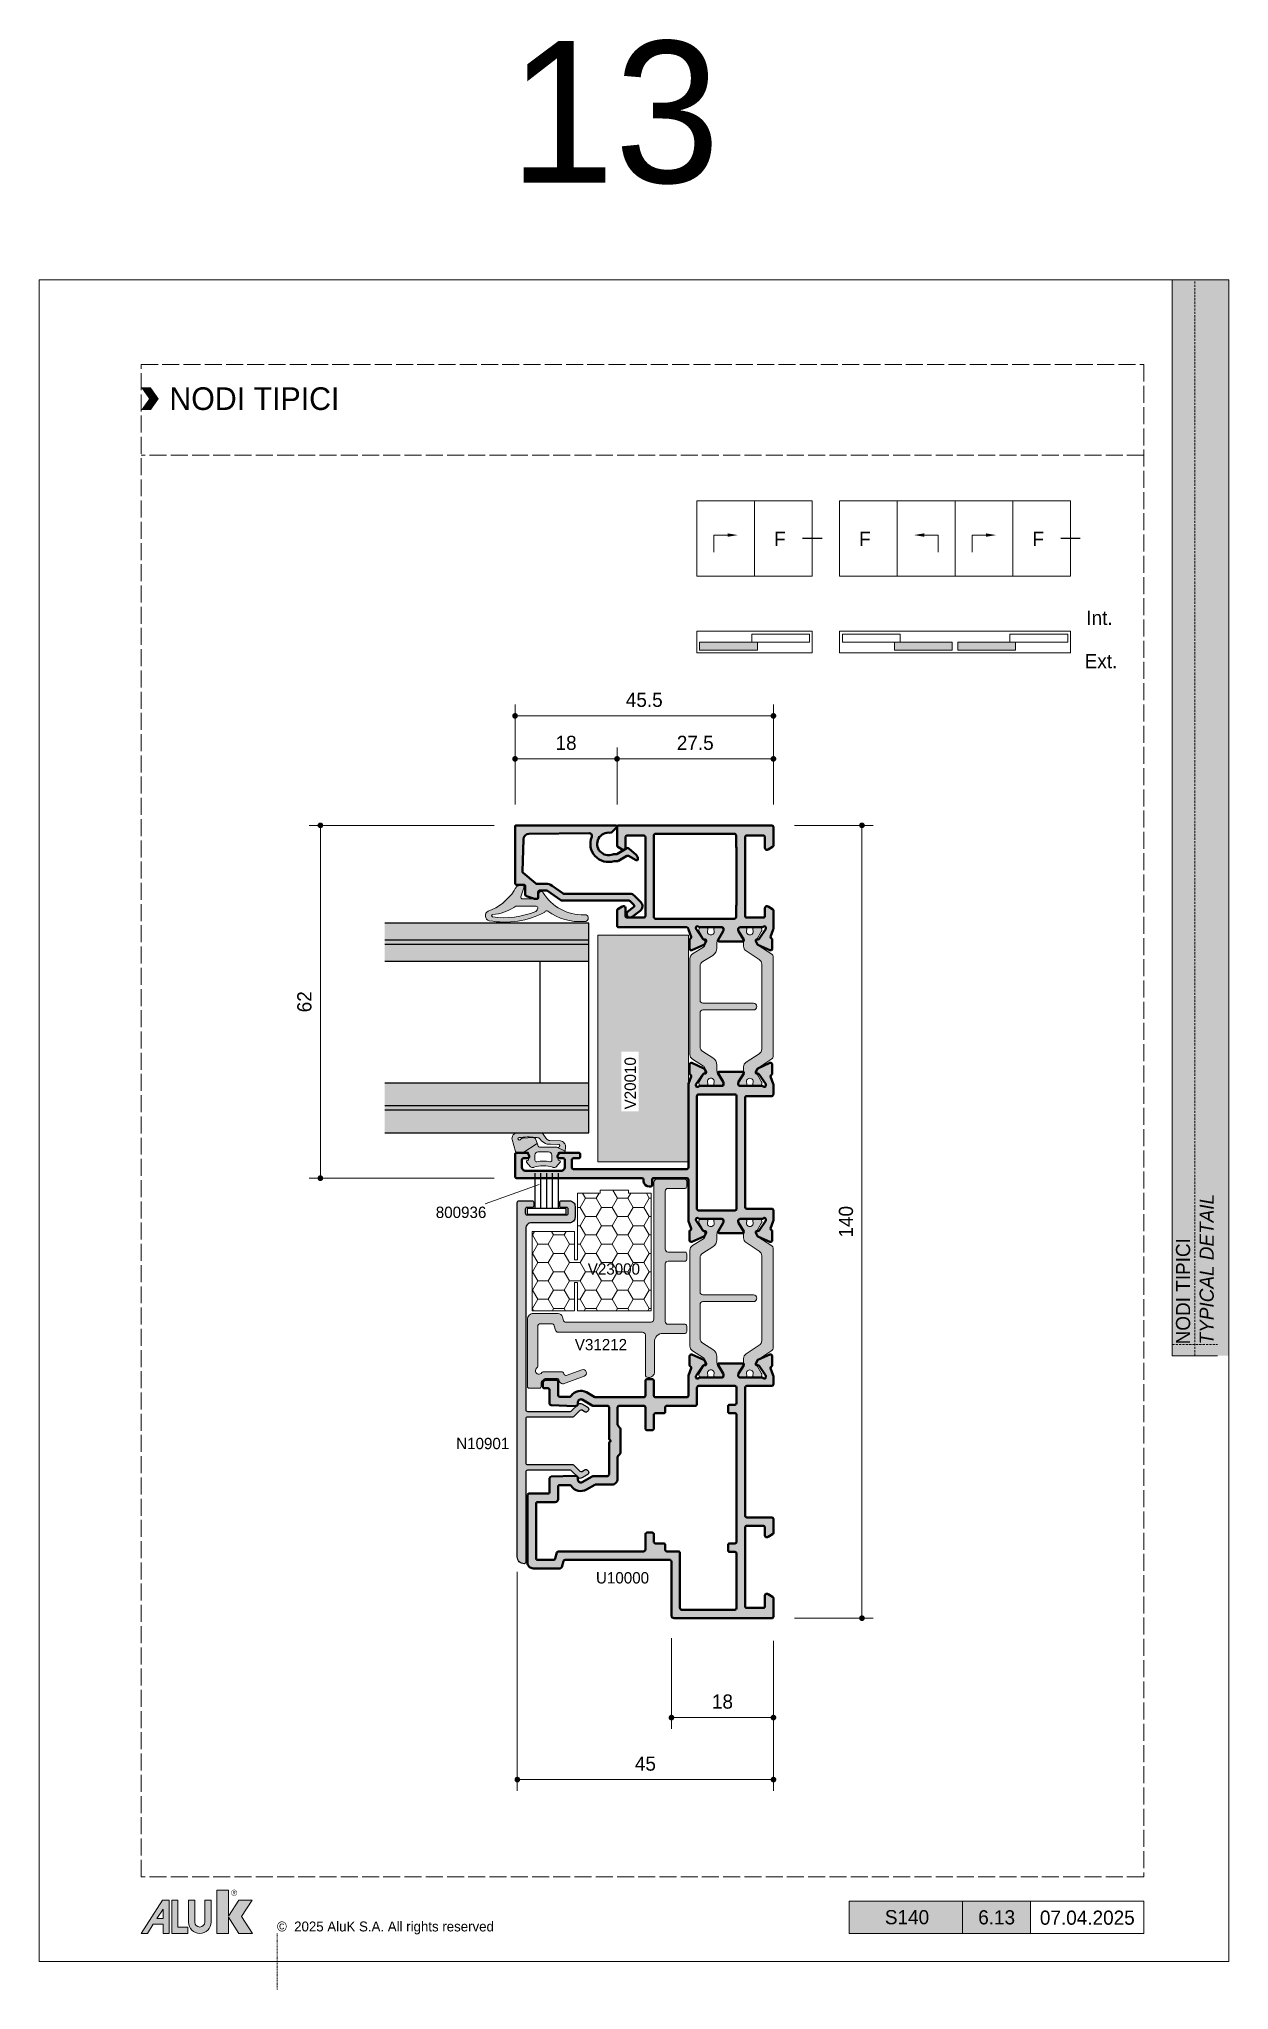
# Model space of a CAD drawing. Header units: millimetres. Extents: x -576 to 4430, y -1196 to 2690.
# Drawn here: x 520 to 730, y -398 to -53.5 of the extents above; entities that cross this region are included whole.
import ezdxf
from ezdxf.enums import TextEntityAlignment as Align

# ---------------------------------------------------------------- set-up
doc = ezdxf.new("R2010")
doc.units = ezdxf.units.MM
doc.header["$LTSCALE"] = 0.25
doc.header["$MEASUREMENT"] = 0
for name, pattern in [('ACAD_ISO02W100', [15, 12, -3]), ('DOT2', [0.125, 0, -0.125]), ('HIDDEN', [9.525, 6.35, -3.175])]:
    doc.linetypes.add(name, pattern=pattern)
doc.layers.get('0').update_dxf_attribs({"lineweight": 5})
doc.layers.get('Defpoints').update_dxf_attribs({"lineweight": 5})
for name, color, linetype in [('01_ALUK Logo', 7, 'Continuous'), ('FINE', 7, 'Continuous'), ('GROSSA', 4, 'Continuous'), ('QUOTE', 254, 'Continuous'), ('VETRO', 6, 'Continuous')]:
    doc.layers.add(name, color=color, linetype=linetype)
for name, color, linetype, lineweight in [('01_Aluminum', 4, 'Continuous', 40), ('01_Dimension', 251, 'Continuous', 9), ('01_External Border', 150, 'Continuous', 20), ('01_Fill Glass', 254, 'Continuous', 0), ('01_Fill Plastic', 253, 'Continuous', 0), ('01_Fill Polyamide', 10, 'Continuous', 0), ('01_Fill Various', 137, 'Continuous', 5), ('01_Glazing', 6, 'Continuous', 25), ('01_Plastic', 3, 'Continuous', 20), ('01_Polyamide', 201, 'Continuous', 20), ('01_Text', 40, 'Continuous', 25), ('01_Thin line', 8, 'Continuous', 9)]:
    doc.layers.add(name, color=color, linetype=linetype, lineweight=lineweight)
for name, color, linetype, lineweight, true_color in [('01_Fill 2°material', 7, 'Continuous', 0, 0xbfbfbf), ('01_Fill Aluminum', 7, 'Continuous', 0, 0xdcdcdc), ('01_Fill Border Red', 7, 'Continuous', 20, 0xe2001a), ('01_Text [White]', 7, 'Continuous', 25, 0xffffff)]:
    doc.layers.add(name, color=color, linetype=linetype, lineweight=lineweight, true_color=true_color)
doc.layers.add('01_Fill Border Grey', color=7, linetype='Continuous', true_color=0x555655)
doc.layers.add('02_Block Frame', color=7, linetype='Continuous', lineweight=5, true_color=0xe2001a, plot=False)
doc.layers.add('02_Layout Grid', color=252, linetype='DOT2', lineweight=5, plot=False, transparency=0.5)
doc.styles.add('ALUK Main&Secondary Titles', font='GOTHIC.TTF')
doc.styles.add('Aluk Text', font='GOTHIC.TTF')
doc.styles.get("Standard").update_dxf_attribs({"font": 'arial.ttf'})
doc.dimstyles.new('ALUK Manual 1-1', dxfattribs={"dimtxt": 2.5, "dimasz": 1, "dimexe": 2, "dimexo": 4, "dimgap": 1.5, "dimtad": 3, "dimdec": 1, "dimdsep": 46, "dimtxsty": 'Aluk Text', "dimblk": 'DOT', "dimcen": 0, "dimclrd": 256, "dimclre": 256, "dimclrt": 2, "dimaunit": 1, "dimadec": 0, "dimazin": 0, "dimtfac": 0.7, "dimtdec": 1, "dimtmove": 0, "dimatfit": 3, "dimldrblk": 'DOT', "dimfxl": 1, "dimtolj": 2, "dimlwd": -1, "dimlwe": -1, "dimarcsym": 0})

msp = doc.modelspace()

# ---------------------------------------------------------------- texts
at = {"layer": '01_Text', "style": 'Aluk Text'}
msp.add_text('V20010', height=2, rotation=90, dxfattribs=at).set_placement((625.332, -242.505))
for s, p in [('800936', (590.017, -261.677)), ('V23000', (616.836, -271.686)), ('V31212', (614.556, -285.047)), ('N10901', (593.617, -302.501)), ('U10000', (618.291, -326.218))]:
    msp.add_text(s, height=2, dxfattribs=at).set_placement(p)
at = {"layer": '01_Text', "ltscale": 0.25, "style": 'Aluk Text'}
for s, width, insert, char_height, attachment_point in [('13', 46.83298, (602.981, -53.871), 25, 1), ('F', 3.17792, (651.768, -140.514), 2.5, 3), ('F', 3.17792, (666.764, -140.514), 2.5, 3), ('F', 3.17792, (697.349, -140.514), 2.5, 3), ('Int.', 3.17792, (709.47, -154.46), 2.5, 3), ('Ext.', 3.17792, (710.292, -162.097), 2.5, 3)]:
    msp.add_mtext_dynamic_manual_height_columns(s, width=width, gutter_width=12.5, heights=[0], dxfattribs=dict(at, insert=insert, char_height=char_height, attachment_point=attachment_point))
at = {"layer": '01_Text', "insert": (543, -117.029), "char_height": 4, "attachment_point": 4, "style": 'ALUK Main&Secondary Titles'}
msp.add_mtext_dynamic_manual_height_columns('NODI TIPICI', width=120.62971, gutter_width=15, heights=[0], dxfattribs=at)
at = {"layer": '01_Text', "style": 'ALUK Main&Secondary Titles'}
msp.add_attdef('07.04.2025', text='', height=2.5, dxfattribs=at).set_placement((705, -385.229), align=Align.MIDDLE)
at = {"layer": '01_Text [White]', "color": 7, "ltscale": 0.25, "true_color": 0xffffff, "style": 'Aluk Text'}
msp.add_attdef('6.13', text='', height=2.5, dxfattribs=at).set_placement((689, -385.165), align=Align.MIDDLE)

# ---------------------------------------------------------------- blocks, each defined once
blk = doc.blocks.new('serie_')
at = {"layer": '01_Text [White]', "color": 7, "true_color": 0xffffff, "insert": (10, -2.87), "char_height": 2.5, "attachment_point": 5, "style": 'ALUK Main&Secondary Titles'}
blk.add_mtext_dynamic_manual_height_columns('S140', width=20, gutter_width=12.5, heights=[0], dxfattribs=at)
blk = doc.blocks.new('Standard fixed frame cover OX')
at = {"layer": '01_Fill Plastic', "ltscale": 0.25}
h = blk.add_hatch(color=256, dxfattribs=at)
h.dxf.hatch_style = 1
h.paths.add_polyline_path([(1877.33, 92.21, -0.414214), (1876.83, 92.71), (1876.83, 107.88, -0.339788), (1877.06, 108.17), (1877.74, 108.35, 0.339788), (1878.33, 109.13), (1878.33, 113.51, 0.414214), (1877.33, 114.51), (1865.43, 114.51, 0.414214), (1865.13, 114.21), (1865.13, 112.41, 0.414214), (1865.43, 112.11), (1866.11, 112.11, -0.198912), (1866.32, 112.02), (1866.74, 111.6, -0.198912), (1866.83, 111.39), (1866.83, 109.24, -0.307063), (1866.64, 108.96), (1866.23, 108.79, 0.405839), (1865.94, 108.16), (1867.28, 104.51, 0.999322), (1868.4, 104.92), (1867.41, 107.66, -0.405444), (1867.58, 108.04), (1867.84, 108.14, 0.307063), (1868.03, 108.42), (1868.03, 111.76, 0.250492), (1867.9, 112.01, -1.218525), (1868.73, 112.85, 0.250492), (1868.98, 112.71), (1876.03, 112.71, -0.414214), (1876.53, 112.21), (1876.53, 110.28, -0.339788), (1876.16, 109.8), (1875.4, 109.59, 0.339788), (1875.03, 109.11), (1875.03, 94.21, -0.414214), (1874.53, 93.71), (1867.53, 93.71, 0.438713), (1867.04, 93.17, 0.43149), (1868.03, 92.11), (1873.33, 92.11, -0.414214), (1874.83, 90.61), (1874.83, 86.71, 0.414214), (1875.13, 86.41), (1876.13, 86.41, 0.414214), (1876.43, 86.71), (1876.43, 89.71, -0.414214), (1876.93, 90.21), (1887.08, 90.21, -0.414214), (1887.58, 89.71), (1887.58, 86.71, 0.414214), (1887.88, 86.41), (1888.88, 86.41, 0.414214), (1889.18, 86.71), (1889.18, 89.71, -0.414214), (1889.68, 90.21), (1899.93, 90.21, -0.414214), (1900.43, 89.71), (1900.43, 86.71, 0.414214), (1900.73, 86.41), (1901.73, 86.41, 0.414214), (1902.03, 86.71), (1902.03, 91.71, 0.414214), (1901.53, 92.21)])
at = {"layer": '01_Plastic'}
blk.add_lwpolyline([(1866.11, 112.11), (1865.43, 112.11, -0.414214), (1865.13, 112.41), (1865.13, 114.21, -0.414214), (1865.43, 114.51), (1877.33, 114.51, -0.414214), (1878.33, 113.51), (1878.33, 109.13, -0.339788), (1877.74, 108.35), (1877.06, 108.17, 0.339788), (1876.83, 107.88), (1876.83, 92.71, 0.414214), (1877.33, 92.21), (1901.53, 92.21, -0.414214), (1902.03, 91.71), (1902.03, 86.71, -0.414214), (1901.73, 86.41), (1900.73, 86.41, -0.414214), (1900.43, 86.71), (1900.43, 89.71, 0.414214), (1899.93, 90.21), (1889.68, 90.21, 0.414214), (1889.18, 89.71), (1889.18, 86.71, -0.414214), (1888.88, 86.41), (1887.88, 86.41, -0.414214), (1887.58, 86.71), (1887.58, 89.71, 0.414214), (1887.08, 90.21), (1876.93, 90.21, 0.414214), (1876.43, 89.71), (1876.43, 86.71, -0.414214), (1876.13, 86.41), (1875.13, 86.41, -0.414214), (1874.83, 86.71), (1874.83, 90.61, 0.414214), (1873.33, 92.11), (1868.03, 92.11, -0.414214), (1867.03, 93.11), (1867.03, 93.21, -0.414214), (1867.53, 93.71), (1874.53, 93.71, 0.414214), (1875.03, 94.21), (1875.03, 109.11, -0.339788), (1875.4, 109.59), (1876.16, 109.8, 0.339788), (1876.53, 110.28), (1876.53, 112.21, 0.414214), (1876.03, 112.71), (1868.98, 112.71, -0.250492), (1868.73, 112.85, 1.218525), (1867.9, 112.01, -0.250492), (1868.03, 111.76), (1868.03, 108.42, -0.307063), (1867.84, 108.14), (1867.58, 108.04, 0.405444), (1867.41, 107.66), (1868.4, 104.92, -0.999322), (1867.28, 104.51), (1865.94, 108.16, -0.405839), (1866.23, 108.79), (1866.64, 108.96, 0.307063), (1866.83, 109.24), (1866.83, 111.39, 0.198912), (1866.74, 111.6), (1866.32, 112.02, 0.198912)], format="xyb", close=True, dxfattribs=at)
blk = doc.blocks.new('U10000')
at = {"layer": '01_Fill Aluminum', "ltscale": 0.25}
h = blk.add_hatch(color=256, dxfattribs=at)
h.dxf.hatch_style = 1
h.paths.add_polyline_path([(96.5, 9.6, 0.585524), (96.19, 9.77), (94.68, 8.84, -0.137872), (94.52, 8.8), (94.3, 8.8, -0.414214), (94, 9.1), (94, 12.95, 0.213411), (93.9, 13.18, -0.85546), (94.22, 13.67), (94.4, 13.59), (96.03, 12.47, -0.267949), (96.16, 12.2), (96.15, 12.08, 0.57735), (96.44, 11.89), (96.94, 12.13, 0.177976), (97.09, 12.27), (98.04, 14.38, 0.544467), (97.76, 14.8), (96.18, 14.79, 0.303984), (95.97, 14.65, -0.402738), (95.67, 14.51), (94.37, 14.98, 0.086513), (94.27, 15), (79.6, 15, -0.414214), (79.3, 15.3), (79.3, 35.3, -0.414214), (79.6, 35.6), (80.9, 35.6, -0.414214), (81.2, 35.3), (81.2, 34.4, 0.414214), (81.5, 34.1), (81.9, 34.1, 0.414214), (82.2, 34.4), (82.2, 37.4, 0.414214), (81.5, 38.1, 0.414214), (81.2, 37.8), (81.2, 37.1, -0.414214), (80.9, 36.8), (79.7, 36.8, -0.414214), (79, 37.5), (79, 43.7, -0.414214), (79.7, 44.4), (80.9, 44.4, -0.414214), (81.2, 44.1), (81.2, 43.4, 0.414214), (81.5, 43.1, 0.414214), (82.2, 43.8), (82.2, 45.3, 0.414214), (81.9, 45.6), (78, 45.6, 0.414214), (77.7, 45.3), (77.7, 23.2, -0.391837), (77.42, 22.9), (77.12, 22.9, 0.391837), (76.2, 21.9), (76.2, 21.7, 0.414214), (76.5, 21.4), (77.4, 21.4, -0.414214), (77.7, 21.1), (77.7, 15.3, -0.414214), (77.4, 15), (70.23, 15, 0.086513), (70.13, 14.98), (68.83, 14.51, -0.392793), (68.53, 14.64), (68.53, 14.65, 0.294413), (68.31, 14.79), (66.74, 14.8, 0.548619), (66.46, 14.38), (67.41, 12.27, 0.177976), (67.55, 12.13), (68.06, 11.89, 0.717549), (68.35, 12.13, -0.329769), (68.47, 12.47), (70.1, 13.59), (70.28, 13.67, -0.855531), (70.6, 13.18, 0.213411), (70.5, 12.95), (70.5, 9.1, -0.414214), (70.2, 8.8), (69.98, 8.8, -0.137872), (69.82, 8.84), (68.3, 9.77, 0.585524), (68, 9.6), (68, 5.4, 0.585524), (68.3, 5.23), (69.82, 6.16, -0.137872), (69.98, 6.2), (70.2, 6.2, -0.414214), (70.5, 5.9), (70.5, 2.05, 0.213411), (70.6, 1.82, -0.85546), (70.28, 1.33), (70.1, 1.41), (68.47, 2.53, -0.267949), (68.34, 2.8), (68.35, 2.92, 0.57735), (68.06, 3.11), (67.55, 2.87, 0.177976), (67.41, 2.73), (66.46, 0.62, 0.544467), (66.74, 0.2), (68.31, 0.21, 0.303984), (68.53, 0.35, -0.402738), (68.83, 0.49), (70.13, 0.02, 0.086513), (70.23, 0), (72, 0, 0.414214), (72.3, 0.3), (72.3, 4.7, -0.414214), (72.6, 5), (91.9, 5, -0.414214), (92.2, 4.7), (92.2, 0.3, 0.414214), (92.5, 0), (94.27, 0, 0.086513), (94.37, 0.02), (95.67, 0.49, -0.392793), (95.96, 0.36), (95.97, 0.35, 0.294413), (96.18, 0.21), (97.76, 0.2, 0.548619), (98.04, 0.62), (97.09, 2.73, 0.177976), (96.94, 2.87), (96.44, 3.11, 0.717549), (96.15, 2.87, -0.329769), (96.03, 2.53), (94.4, 1.41), (94.22, 1.33, -0.855531), (93.9, 1.82, 0.213411), (94, 2.05), (94, 5.9, -0.414214), (94.3, 6.2), (94.52, 6.2, -0.137872), (94.68, 6.16), (96.19, 5.23, 0.585524), (96.5, 5.4)])
h.paths.add_polyline_path([(72, 13.2, -0.414214), (72.3, 13.5), (92.2, 13.5, -0.414214), (92.5, 13.2), (92.5, 6.8, -0.414214), (92.2, 6.5), (72.3, 6.5, -0.414214), (72, 6.8)], flags=16)
h = blk.add_hatch(color=256, dxfattribs=at)
h.dxf.hatch_style = 1
h.paths.add_polyline_path([(45, 9.6, 0.585524), (44.7, 9.77), (43.18, 8.84, -0.137872), (43.02, 8.8), (42.8, 8.8, -0.414214), (42.5, 9.1), (42.5, 12.95, 0.213411), (42.4, 13.18, -0.85546), (42.72, 13.67), (42.9, 13.59), (44.53, 12.47, -0.267949), (44.66, 12.2), (44.65, 12.08, 0.57735), (44.94, 11.89), (45.45, 12.13, 0.177976), (45.59, 12.27), (46.54, 14.38, 0.544467), (46.26, 14.8), (44.69, 14.79, 0.303984), (44.47, 14.65, -0.402738), (44.17, 14.51), (42.87, 14.98, 0.086513), (42.77, 15), (39.3, 15, -0.414214), (39, 15.3), (39, 20.8, -0.414214), (39.3, 21.1), (41.9, 21.1, 0.414214), (42.2, 21.4), (42.2, 22.3, 0.414214), (41.9, 22.6), (39.3, 22.6, -0.414214), (39, 22.9), (39, 31.38, -0.131652), (39.04, 31.53), (39.89, 33, 0.400766), (39.24, 35.68, -0.255626), (39.1, 35.94), (39.1, 37.7, -0.414214), (39.4, 38), (41.8, 38, 0.414214), (42.1, 38.3), (42.1, 40.18, 0.198912), (42.01, 40.39), (41.79, 40.61, 0.198912), (41.58, 40.7), (40.9, 40.7, 0.414214), (40.6, 40.4), (40.6, 39.8, -0.414214), (40.3, 39.5), (37.89, 39.5, 0.404026), (37.59, 39.21), (37.44, 35.02, 0.507842), (38.05, 34.49, -0.65065), (38.59, 33.75), (37.57, 31.97, 0.131652), (37.5, 31.72), (37.5, 29.3, -0.414214), (37.2, 29), (31.6, 29), (31.3, 28.7), (31, 29), (25.4, 29, -0.414214), (25.1, 29.3), (25.1, 31.72, 0.131652), (25.03, 31.97), (24.01, 33.75, -0.57735), (24.44, 34.5), (24.66, 34.5, 0.424475), (25.16, 35.02), (25.01, 39.21, 0.404026), (24.71, 39.5), (22.3, 39.5, -0.414214), (22, 39.8), (22, 43.1, 0.414214), (21.7, 43.4), (9.8, 43.4, 0.414214), (8.8, 42.4), (8.8, 37.63, 0.339454), (9.02, 37.34), (10.08, 37.06, -0.339454), (10.3, 36.77), (10.3, 18.3, -0.414214), (10, 18), (0.5, 18, 0.414214), (0, 17.5), (0, 0.3, 0.414214), (0.3, 0), (3.53, 0, 0.263447), (3.79, 0.15), (4.26, 0.93, 0.135933), (4.3, 1.08, 0.564332), (4, 1.5), (2.1, 1.5, -0.414214), (1.8, 1.8), (1.8, 4.7, -0.414214), (2.1, 5), (16, 5, -0.414214), (16.3, 4.7), (16.3, 1.8, -0.414214), (16, 1.5), (14.6, 1.5, 0.414214), (14.3, 1.2, 0.242266), (14.34, 0.93), (14.81, 0.15, 0.263447), (15.07, 0), (17.5, 0, 0.414214), (17.8, 0.3), (17.8, 4.7, -0.414214), (18.1, 5), (40.7, 5, -0.414214), (41, 4.7), (41, 0.3, 0.414214), (41.3, 0), (42.77, 0, 0.086513), (42.87, 0.02), (44.17, 0.49, -0.392793), (44.47, 0.36), (44.47, 0.35, 0.294413), (44.69, 0.21), (46.26, 0.2, 0.548619), (46.54, 0.62), (45.59, 2.73, 0.177976), (45.45, 2.87), (44.94, 3.11, 0.717549), (44.65, 2.87, -0.329769), (44.53, 2.53), (42.9, 1.41), (42.72, 1.33, -0.855531), (42.4, 1.82, 0.213411), (42.5, 2.05), (42.5, 5.9, -0.414214), (42.8, 6.2), (43.02, 6.2, -0.137872), (43.18, 6.16), (44.7, 5.23, 0.585524), (45, 5.4)])
h.paths.add_polyline_path([(41, 6.8, -0.414214), (40.7, 6.5), (38, 6.5, -0.414214), (37.7, 6.8), (37.7, 7.7, 0.414214), (37.4, 8), (36.5, 8, 0.414214), (36.2, 7.7), (36.2, 6.8, -0.414214), (35.9, 6.5), (13.5, 6.5, -0.414214), (13.2, 6.8), (13.2, 7.7, 0.414214), (12.9, 8), (12, 8, 0.414214), (11.7, 7.7), (11.7, 6.8, -0.414214), (11.4, 6.5), (1.8, 6.5, -0.414214), (1.5, 6.8), (1.5, 16.2, -0.414214), (1.8, 16.5), (11.5, 16.5, 0.414214), (11.8, 16.8), (11.8, 18.8, -0.414214), (12.1, 19.1), (12.9, 19.1, 0.414214), (13.2, 19.4), (13.2, 20.8, -0.414214), (13.5, 21.1), (14.8, 21.1, 0.414214), (15.1, 21.4), (15.1, 22.3, 0.414214), (14.8, 22.6), (12.1, 22.6, -0.414214), (11.8, 22.9), (11.8, 37.92, 0.339454), (11.58, 38.21), (10.52, 38.49, -0.339454), (10.3, 38.78), (10.3, 41.6, -0.414214), (10.6, 41.9), (20.2, 41.9, -0.414214), (20.5, 41.6), (20.5, 38.5, 0.414214), (21, 38), (23.2, 38, -0.414214), (23.5, 37.7), (23.5, 35.94, -0.255626), (23.36, 35.68, 0.400766), (22.71, 33), (23.56, 31.53, -0.131652), (23.6, 31.38), (23.6, 28.5, 0.414214), (24.6, 27.5), (28.43, 27.5, -0.198912), (28.64, 27.41), (28.96, 27.09, 0.198912), (29.17, 27), (33.43, 27, 0.198912), (33.64, 27.09), (33.96, 27.41, -0.198912), (34.17, 27.5), (37.2, 27.5, -0.414214), (37.5, 27.2), (37.5, 22.9, -0.414214), (37.2, 22.6), (33.5, 22.6, 0.414214), (33.2, 22.3), (33.2, 21.4, 0.414214), (33.5, 21.1), (35.9, 21.1, -0.414214), (36.2, 20.8), (36.2, 19.4, 0.414214), (36.5, 19.1), (37.2, 19.1, -0.414214), (37.5, 18.8), (37.5, 13.8, 0.414214), (37.8, 13.5), (40.7, 13.5, -0.414214), (41, 13.2)], flags=16)
h = blk.add_hatch(color=256, dxfattribs=at)
h.dxf.hatch_style = 1
h.paths.add_polyline_path([(140, 27.3, 0.414214), (139.7, 27.6), (136.45, 27.6, 0.267949), (136.19, 27.45), (135.74, 26.67, 0.131652), (135.7, 26.52, 0.569051), (136, 26.1), (137.9, 26.1, -0.414214), (138.2, 25.8), (138.2, 22.9, -0.414214), (137.9, 22.6), (124, 22.6, -0.414214), (123.7, 22.9), (123.7, 25.8, -0.414214), (124, 26.1), (125.4, 26.1, 0.414214), (125.7, 26.4, 0.240277), (125.66, 26.67), (125.21, 27.45, 0.267949), (124.95, 27.6), (122.3, 27.6, 0.414214), (122, 27.3), (122, 15.3, -0.398616), (121.72, 15, 0.073042), (121.63, 14.98), (120.33, 14.51, -0.392793), (120.03, 14.64), (120.03, 14.65, 0.294413), (119.81, 14.79), (118.24, 14.8, 0.548619), (117.96, 14.38), (118.91, 12.27, 0.177976), (119.05, 12.13), (119.56, 11.89, 0.717549), (119.85, 12.13, -0.329769), (119.97, 12.47), (121.6, 13.59), (121.78, 13.67, -0.855531), (122.1, 13.18, 0.213411), (122, 12.95), (122, 9.1, -0.414214), (121.7, 8.8), (121.48, 8.8, -0.137872), (121.32, 8.84), (119.8, 9.77, 0.585524), (119.5, 9.6), (119.5, 5.4, 0.585524), (119.8, 5.23), (121.32, 6.16, -0.137872), (121.48, 6.2), (121.7, 6.2, -0.414214), (122, 5.9), (122, 2.05, 0.213411), (122.1, 1.82, -0.85546), (121.78, 1.33), (121.6, 1.41), (119.97, 2.53, -0.267949), (119.84, 2.8), (119.85, 2.92, 0.57735), (119.56, 3.11), (119.05, 2.87, 0.177976), (118.91, 2.73), (117.96, 0.62, 0.544467), (118.24, 0.2), (119.81, 0.21, 0.303984), (120.03, 0.35, -0.402738), (120.33, 0.49), (121.63, 0.02, 0.086513), (121.73, 0), (124.95, 0, 0.26795), (125.21, 0.15), (125.66, 0.93, 0.131652), (125.7, 1.08, 0.569051), (125.4, 1.5), (124, 1.5, -0.414214), (123.7, 1.8), (123.7, 4.7, -0.414214), (124, 5), (137.9, 5, -0.414214), (138.2, 4.7), (138.2, 1.8, -0.414214), (137.9, 1.5), (136, 1.5, 0.414214), (135.7, 1.2, 0.240277), (135.74, 0.93), (136.19, 0.15, 0.267949), (136.45, 0), (139.7, 0, 0.414214), (140, 0.3)])
h.paths.add_polyline_path([(123.5, 6.9), (123.5, 20.8, -0.414214), (123.8, 21.1), (138.2, 21.1, -0.414214), (138.5, 20.8), (138.5, 6.9, -0.414214), (138.2, 6.6), (136.1, 6.6), (136.1, 6.5), (125.9, 6.5), (125.9, 6.6), (123.8, 6.6, -0.414214)], flags=16)
at = {"layer": '01_Fill Polyamide', "ltscale": 0.25}
h = blk.add_hatch(color=256, dxfattribs=at)
h.dxf.hatch_style = 1
h.paths.add_polyline_path([(70, 11.59, 0.109552), (70.09, 11.57), (70.2, 11.57, 0.414214), (70.4, 11.77), (70.4, 12.14, 0.267949), (70.5, 12.32), (70.5, 12.74, 0.414214), (70.1, 13.14), (69.89, 13.14, 0.131571), (69.79, 13.12), (68.3, 12.25, -0.131571), (67.7, 12.09), (67.43, 12.09, -0.258618), (67, 12.33), (65.79, 14.27, 0.258618), (64.94, 14.74), (48.06, 14.74, 0.258618), (47.21, 14.27), (46, 12.33, -0.258618), (45.57, 12.09), (45.3, 12.09, -0.131571), (44.7, 12.25), (43.21, 13.12, 0.131571), (43.11, 13.14), (42.9, 13.14, 0.414214), (42.5, 12.74), (42.5, 12.32, 0.267949), (42.6, 12.14), (42.6, 11.77, 0.414214), (42.8, 11.57), (42.91, 11.57, 0.109552), (43, 11.59, -0.548663), (43.85, 11.04, -0.548663), (43, 10.5, 0.109552), (42.91, 10.52), (42.8, 10.52, 0.414214), (42.6, 10.32), (42.6, 9.94, 0.267949), (42.5, 9.77), (42.5, 9.34, 0.414214), (42.9, 8.94), (43.11, 8.94, 0.131571), (43.21, 8.97), (44.7, 9.83, -0.131571), (45.3, 9.99), (46.18, 9.99, 0.258618), (47.46, 10.7), (48.56, 12.47, -0.258618), (49.41, 12.94), (55.4, 12.94, -0.414214), (55.9, 12.44), (55.9, 3.54, 1), (57.1, 3.54), (57.1, 12.44, -0.414214), (57.6, 12.94), (63.59, 12.94, -0.258618), (64.44, 12.47), (65.55, 10.7, 0.258618), (66.82, 9.99), (67.7, 9.99, -0.131571), (68.3, 9.83), (69.79, 8.97, 0.131571), (69.89, 8.94), (70.1, 8.94, 0.414214), (70.5, 9.34), (70.5, 9.77, 0.267949), (70.4, 9.94), (70.4, 10.32, 0.414214), (70.2, 10.52), (70.09, 10.52, 0.109552), (70, 10.5, -0.548663), (69.15, 11.04, -0.548663)])
h.paths.add_polyline_path([(70.04, 4.69), (70.19, 4.69, 0.414214), (70.39, 4.89), (70.39, 5.27), (70.49, 5.27), (70.49, 5.87, 0.414214), (70.09, 6.27), (69.89, 6.27, 0.137888), (69.78, 6.24), (68.29, 5.38, -0.131829), (67.89, 5.27), (67.16, 5.27, 0.252853), (66.32, 4.82), (64.81, 2.52, -0.252853), (63.98, 2.07), (49.01, 2.07, -0.252853), (48.18, 2.52), (46.67, 4.82, 0.252853), (45.83, 5.27), (45.1, 5.27, -0.131829), (44.7, 5.38), (43.2, 6.24, 0.125779), (43.1, 6.27), (42.89, 6.27, 0.414214), (42.49, 5.87), (42.49, 5.27), (42.59, 5.27), (42.59, 4.89, 0.414214), (42.79, 4.69), (42.95, 4.69, -0.571287), (43.84, 4.17, -0.571287), (42.95, 3.64), (42.79, 3.64, 0.414214), (42.59, 3.44), (42.59, 3.07), (42.49, 3.07), (42.49, 2.47, 0.414214), (42.89, 2.07), (43.1, 2.07, 0.137888), (43.21, 2.1), (44.73, 2.98, -0.397189), (45.63, 2.77), (47.26, 0.29, 0.252157), (47.67, 0.07), (65.32, 0.07, 0.252157), (65.73, 0.29), (67.36, 2.77, -0.397189), (68.26, 2.98), (69.79, 2.09, 0.125779), (69.89, 2.07), (70.09, 2.07, 0.414214), (70.49, 2.47), (70.49, 3.07), (70.39, 3.07), (70.39, 3.44, 0.414214), (70.19, 3.64), (70.04, 3.64, -0.571287), (69.14, 4.17, -0.571287)])
h = blk.add_hatch(color=256, dxfattribs=at)
h.dxf.hatch_style = 1
h.paths.add_polyline_path([(121.5, 11.59, 0.109552), (121.59, 11.57), (121.7, 11.57, 0.414214), (121.9, 11.77), (121.9, 12.14, 0.267949), (122, 12.32), (122, 12.74, 0.414214), (121.6, 13.14), (121.39, 13.14, 0.131571), (121.29, 13.12), (119.8, 12.25, -0.131571), (119.2, 12.09), (118.93, 12.09, -0.258618), (118.5, 12.33), (117.29, 14.27, 0.258618), (116.44, 14.74), (99.56, 14.74, 0.258618), (98.71, 14.27), (97.5, 12.33, -0.258618), (97.07, 12.09), (96.8, 12.09, -0.131571), (96.2, 12.25), (94.71, 13.12, 0.131571), (94.61, 13.14), (94.4, 13.14, 0.414214), (94, 12.74), (94, 12.32, 0.267949), (94.1, 12.14), (94.1, 11.77, 0.414214), (94.3, 11.57), (94.41, 11.57, 0.109552), (94.5, 11.59, -0.548663), (95.35, 11.04, -0.548663), (94.5, 10.5, 0.109552), (94.41, 10.52), (94.3, 10.52, 0.414214), (94.1, 10.32), (94.1, 9.94, 0.267949), (94, 9.77), (94, 9.34, 0.414214), (94.4, 8.94), (94.61, 8.94, 0.131571), (94.71, 8.97), (96.2, 9.83, -0.131571), (96.8, 9.99), (97.68, 9.99, 0.258618), (98.95, 10.7), (100.06, 12.47, -0.258618), (100.91, 12.94), (106.9, 12.94, -0.414214), (107.4, 12.44), (107.4, 3.54, 1), (108.6, 3.54), (108.6, 12.44, -0.414214), (109.1, 12.94), (115.09, 12.94, -0.258618), (115.94, 12.47), (117.04, 10.7, 0.258618), (118.32, 9.99), (119.2, 9.99, -0.131571), (119.8, 9.83), (121.29, 8.97, 0.131571), (121.39, 8.94), (121.6, 8.94, 0.414214), (122, 9.34), (122, 9.77, 0.267949), (121.9, 9.94), (121.9, 10.32, 0.414214), (121.7, 10.52), (121.59, 10.52, 0.109552), (121.5, 10.5, -0.548663), (120.65, 11.04, -0.548663)])
h.paths.add_polyline_path([(121.53, 4.69), (121.69, 4.69, 0.414214), (121.89, 4.89), (121.89, 5.27), (121.99, 5.27), (121.99, 5.87, 0.414214), (121.59, 6.27), (121.38, 6.27, 0.137888), (121.28, 6.24), (119.79, 5.38, -0.131829), (119.39, 5.27), (118.65, 5.27, 0.252853), (117.82, 4.82), (116.31, 2.52, -0.252853), (115.48, 2.07), (100.51, 2.07, -0.252853), (99.67, 2.52), (98.17, 4.82, 0.252853), (97.33, 5.27), (96.6, 5.27, -0.131829), (96.2, 5.38), (94.7, 6.24, 0.125779), (94.6, 6.27), (94.39, 6.27, 0.414214), (93.99, 5.87), (93.99, 5.27), (94.09, 5.27), (94.09, 4.89, 0.414214), (94.29, 4.69), (94.45, 4.69, -0.571287), (95.34, 4.17, -0.571287), (94.45, 3.64), (94.29, 3.64, 0.414214), (94.09, 3.44), (94.09, 3.07), (93.99, 3.07), (93.99, 2.47, 0.414214), (94.39, 2.07), (94.6, 2.07, 0.137888), (94.71, 2.1), (96.23, 2.98, -0.397189), (97.13, 2.77), (98.76, 0.29, 0.252157), (99.17, 0.07), (116.81, 0.07, 0.252157), (117.23, 0.29), (118.86, 2.77, -0.397189), (119.76, 2.98), (121.29, 2.09, 0.125779), (121.38, 2.07), (121.59, 2.07, 0.414214), (121.99, 2.47), (121.99, 3.07), (121.89, 3.07), (121.89, 3.44, 0.414214), (121.69, 3.64), (121.53, 3.64, -0.571287), (120.64, 4.17, -0.571287)])
at = {"layer": '01_Aluminum'}
for points in [[(79.6, 15), (94.27, 15, -0.086513), (94.37, 14.98), (95.67, 14.51, 0.392793), (95.96, 14.64), (95.97, 14.65, -0.294413), (96.18, 14.79), (97.76, 14.8, -0.548619), (98.04, 14.38), (97.09, 12.27, -0.177976), (96.94, 12.13), (96.44, 11.89, -0.57735), (96.15, 12.08), (96.16, 12.2, 0.267949), (96.03, 12.47), (94.4, 13.59), (94.22, 13.67, 0.85546), (93.9, 13.18, -0.213411), (94, 12.95), (94, 9.1, 0.414214), (94.3, 8.8), (94.52, 8.8, 0.137872), (94.68, 8.84), (96.19, 9.77, -0.585524), (96.5, 9.6), (96.5, 5.4, -0.585524), (96.19, 5.23), (94.68, 6.16, 0.137872), (94.52, 6.2), (94.3, 6.2, 0.414214), (94, 5.9), (94, 2.05, -0.213411), (93.9, 1.82, 0.85546), (94.22, 1.33), (94.4, 1.41), (96.03, 2.53, 0.267949), (96.16, 2.8), (96.15, 2.92, -0.57735), (96.44, 3.11), (96.94, 2.87, -0.177976), (97.09, 2.73), (98.04, 0.62, -0.548619), (97.76, 0.2), (96.18, 0.21, -0.294413), (95.97, 0.35), (95.96, 0.36, 0.392793), (95.67, 0.49), (94.37, 0.02, -0.086513), (94.27, 0), (92.5, 0, -0.414214), (92.2, 0.3), (92.2, 4.7, 0.414214), (91.9, 5), (72.6, 5, 0.414214), (72.3, 4.7), (72.3, 0.3, -0.414214), (72, 0), (70.23, 0, -0.086513), (70.13, 0.02), (68.83, 0.49, 0.392793), (68.53, 0.36), (68.53, 0.35, -0.294413), (68.31, 0.21), (66.74, 0.2, -0.548619), (66.46, 0.62), (67.41, 2.73, -0.177976), (67.55, 2.87), (68.06, 3.11, -0.57735), (68.35, 2.92), (68.34, 2.8, 0.267949), (68.47, 2.53), (70.1, 1.41), (70.28, 1.33, 0.85546), (70.6, 1.82, -0.213411), (70.5, 2.05), (70.5, 5.9, 0.414214), (70.2, 6.2), (69.98, 6.2, 0.137872), (69.82, 6.16), (68.3, 5.23, -0.585524), (68, 5.4), (68, 9.6, -0.585524), (68.3, 9.77), (69.82, 8.84, 0.137872), (69.98, 8.8), (70.2, 8.8, 0.414214), (70.5, 9.1), (70.5, 12.95, -0.213411), (70.6, 13.18, 0.85546), (70.28, 13.67), (70.1, 13.59), (68.47, 12.47, 0.267949), (68.34, 12.2), (68.35, 12.08, -0.57735), (68.06, 11.89), (67.55, 12.13, -0.177976), (67.41, 12.27), (66.46, 14.38, -0.548619), (66.74, 14.8), (68.31, 14.79, -0.294413), (68.53, 14.65), (68.53, 14.64, 0.392793), (68.83, 14.51), (70.13, 14.98, -0.086513), (70.23, 15), (77.4, 15, 0.414214), (77.7, 15.3), (77.7, 21.1, 0.414214), (77.4, 21.4), (76.5, 21.4, -0.414214), (76.2, 21.7), (76.2, 21.9, -0.391837), (77.12, 22.9), (77.42, 22.9, 0.391837), (77.7, 23.2), (77.7, 45.3, -0.414214), (78, 45.6), (81.9, 45.6, -0.414214), (82.2, 45.3), (82.2, 43.8, -0.414214), (81.5, 43.1, -0.414214), (81.2, 43.4), (81.2, 44.1, 0.414214), (80.9, 44.4), (79.7, 44.4, 0.414214), (79, 43.7), (79, 37.5, 0.414214), (79.7, 36.8), (80.9, 36.8, 0.414214), (81.2, 37.1), (81.2, 37.8, -0.414214), (81.5, 38.1, -0.414214), (82.2, 37.4), (82.2, 34.4, -0.414214), (81.9, 34.1), (81.5, 34.1, -0.414214), (81.2, 34.4), (81.2, 35.3, 0.414214), (80.9, 35.6), (79.6, 35.6, 0.414214), (79.3, 35.3), (79.3, 15.3, 0.414214)], [(42.01, 40.39), (41.79, 40.61, 0.198912), (41.58, 40.7), (40.9, 40.7, 0.414214), (40.6, 40.4), (40.6, 39.8, -0.414214), (40.3, 39.5), (37.89, 39.5, 0.404026), (37.59, 39.21), (37.44, 35.02, 0.424475), (37.94, 34.5), (38.16, 34.5, -0.57735), (38.59, 33.75), (37.57, 31.97, 0.131652), (37.5, 31.72), (37.5, 29.3, -0.414214), (37.2, 29), (31.6, 29), (31.3, 28.7), (31, 29), (25.4, 29, -0.414214), (25.1, 29.3), (25.1, 31.72, 0.131652), (25.03, 31.97), (24.01, 33.75, -0.57735), (24.44, 34.5), (24.66, 34.5, 0.424475), (25.16, 35.02), (25.01, 39.21, 0.404026), (24.71, 39.5), (22.3, 39.5, -0.414214), (22, 39.8), (22, 43.1, 0.414214), (21.7, 43.4), (9.8, 43.4, 0.414214), (8.8, 42.4), (8.8, 37.63, 0.339454), (9.02, 37.34), (10.08, 37.06, -0.339454), (10.3, 36.77), (10.3, 18.3, -0.414214), (10, 18), (0.5, 18, 0.414214), (0, 17.5), (0, 0.3, 0.414214), (0.3, 0), (3.53, 0, 0.263447), (3.79, 0.15), (4.26, 0.93, 0.135933), (4.3, 1.08), (4.3, 1.2, 0.414214), (4, 1.5), (2.1, 1.5, -0.414214), (1.8, 1.8), (1.8, 4.7, -0.414214), (2.1, 5), (16, 5, -0.414214), (16.3, 4.7), (16.3, 1.8, -0.414214), (16, 1.5), (14.6, 1.5, 0.414214), (14.3, 1.2), (14.3, 1.08, 0.135933), (14.34, 0.93), (14.81, 0.15, 0.263447), (15.07, 0), (17.5, 0, 0.414214), (17.8, 0.3), (17.8, 4.7, -0.414214), (18.1, 5), (40.7, 5, -0.414214), (41, 4.7), (41, 0.3, 0.414214), (41.3, 0), (42.77, 0, 0.086513), (42.87, 0.02), (44.17, 0.49, -0.392793), (44.47, 0.36), (44.47, 0.35, 0.294413), (44.69, 0.21), (46.26, 0.2, 0.548619), (46.54, 0.62), (45.59, 2.73, 0.177976), (45.45, 2.87), (44.94, 3.11, 0.57735), (44.65, 2.92), (44.66, 2.8, -0.267949), (44.53, 2.53), (42.9, 1.41), (42.72, 1.33, -0.85546), (42.4, 1.82, 0.213411), (42.5, 2.05), (42.5, 5.9, -0.414214), (42.8, 6.2), (43.02, 6.2, -0.137872), (43.18, 6.16), (44.7, 5.23, 0.585524), (45, 5.4), (45, 9.6, 0.585524), (44.7, 9.77), (43.18, 8.84, -0.137872), (43.02, 8.8), (42.8, 8.8, -0.414214), (42.5, 9.1), (42.5, 12.95, 0.213411), (42.4, 13.18, -0.85546), (42.72, 13.67), (42.9, 13.59), (44.53, 12.47, -0.267949), (44.66, 12.2), (44.65, 12.08, 0.57735), (44.94, 11.89), (45.45, 12.13, 0.177976), (45.59, 12.27), (46.54, 14.38, 0.548619), (46.26, 14.8), (44.69, 14.79, 0.294413), (44.47, 14.65), (44.47, 14.64, -0.392793), (44.17, 14.51), (42.87, 14.98, 0.086513), (42.77, 15), (39.3, 15, -0.414214), (39, 15.3), (39, 20.8, -0.414214), (39.3, 21.1), (41.9, 21.1, 0.414214), (42.2, 21.4), (42.2, 22.3, 0.414214), (41.9, 22.6), (39.3, 22.6, -0.414214), (39, 22.9), (39, 31.38, -0.131652), (39.04, 31.53), (39.89, 33, 0.400766), (39.24, 35.68, -0.255626), (39.1, 35.94), (39.1, 37.7, -0.414214), (39.4, 38), (41.8, 38, 0.414214), (42.1, 38.3), (42.1, 40.18, 0.198912)], [(11.8, 37.92), (11.8, 22.9, 0.414214), (12.1, 22.6), (14.8, 22.6, -0.414214), (15.1, 22.3), (15.1, 21.4, -0.414214), (14.8, 21.1), (13.5, 21.1, 0.414214), (13.2, 20.8), (13.2, 19.4, -0.414214), (12.9, 19.1), (12.1, 19.1, 0.414214), (11.8, 18.8), (11.8, 16.8, -0.414214), (11.5, 16.5), (1.8, 16.5, 0.414214), (1.5, 16.2), (1.5, 6.8, 0.414214), (1.8, 6.5), (11.4, 6.5, 0.414214), (11.7, 6.8), (11.7, 7.7, -0.414214), (12, 8), (12.9, 8, -0.414214), (13.2, 7.7), (13.2, 6.8, 0.414214), (13.5, 6.5), (35.9, 6.5, 0.414214), (36.2, 6.8), (36.2, 7.7, -0.414214), (36.5, 8), (37.4, 8, -0.414214), (37.7, 7.7), (37.7, 6.8, 0.414214), (38, 6.5), (40.7, 6.5, 0.414214), (41, 6.8), (41, 13.2, 0.414214), (40.7, 13.5), (37.8, 13.5, -0.414214), (37.5, 13.8), (37.5, 18.8, 0.414214), (37.2, 19.1), (36.5, 19.1, -0.414214), (36.2, 19.4), (36.2, 20.8, 0.414214), (35.9, 21.1), (33.5, 21.1, -0.414214), (33.2, 21.4), (33.2, 22.3, -0.414214), (33.5, 22.6), (37.2, 22.6, 0.414214), (37.5, 22.9), (37.5, 27.2, 0.414214), (37.2, 27.5), (34.17, 27.5, 0.198912), (33.96, 27.41), (33.64, 27.09, -0.198912), (33.43, 27), (29.17, 27, -0.198912), (28.96, 27.09), (28.64, 27.41, 0.198912), (28.43, 27.5), (24.6, 27.5, -0.414214), (23.6, 28.5), (23.6, 31.38, 0.131652), (23.56, 31.53), (22.71, 33, -0.400766), (23.36, 35.68, 0.255626), (23.5, 35.94), (23.5, 37.7, 0.414214), (23.2, 38), (21, 38, -0.414214), (20.5, 38.5), (20.5, 41.6, 0.414214), (20.2, 41.9), (10.6, 41.9, 0.414214), (10.3, 41.6), (10.3, 38.78, 0.339454), (10.52, 38.49), (11.58, 38.21, -0.339454)], [(121.32, 8.84, 0.137872), (121.48, 8.8), (121.7, 8.8, 0.414214), (122, 9.1), (122, 12.95, -0.213411), (122.1, 13.18, 0.85546), (121.78, 13.67), (121.6, 13.59), (119.97, 12.47, 0.267949), (119.84, 12.2), (119.85, 12.08, -0.57735), (119.56, 11.89), (119.05, 12.13, -0.177976), (118.91, 12.27), (117.96, 14.38, -0.548619), (118.24, 14.8), (119.81, 14.79, -0.294413), (120.03, 14.65), (120.03, 14.64, 0.392793), (120.33, 14.51), (121.63, 14.98, -0.073042), (121.72, 15, 0.398616), (122, 15.3), (122, 27.3, -0.414214), (122.3, 27.6), (124.95, 27.6, -0.267949), (125.21, 27.45), (125.66, 26.67, -0.131652), (125.7, 26.52), (125.7, 26.4, -0.414214), (125.4, 26.1), (124, 26.1, 0.414214), (123.7, 25.8), (123.7, 22.9, 0.414214), (124, 22.6), (137.9, 22.6, 0.414214), (138.2, 22.9), (138.2, 25.8, 0.414214), (137.9, 26.1), (136, 26.1, -0.414214), (135.7, 26.4), (135.7, 26.52, -0.131652), (135.74, 26.67), (136.19, 27.45, -0.267949), (136.45, 27.6), (139.7, 27.6, -0.414214), (140, 27.3), (140, 0.3, -0.414214), (139.7, 0), (136.45, 0, -0.267949), (136.19, 0.15), (135.74, 0.93, -0.131652), (135.7, 1.08), (135.7, 1.2, -0.414214), (136, 1.5), (137.9, 1.5, 0.414214), (138.2, 1.8), (138.2, 4.7, 0.414214), (137.9, 5), (124, 5, 0.414214), (123.7, 4.7), (123.7, 1.8, 0.414214), (124, 1.5), (125.4, 1.5, -0.414214), (125.7, 1.2), (125.7, 1.08, -0.131652), (125.66, 0.93), (125.21, 0.15, -0.267949), (124.95, 0), (121.73, 0, -0.086513), (121.63, 0.02), (120.33, 0.49, 0.392793), (120.03, 0.36), (120.03, 0.35, -0.294413), (119.81, 0.21), (118.24, 0.2, -0.548619), (117.96, 0.62), (118.91, 2.73, -0.177976), (119.05, 2.87), (119.56, 3.11, -0.57735), (119.85, 2.92), (119.84, 2.8, 0.267949), (119.97, 2.53), (121.6, 1.41), (121.78, 1.33, 0.85546), (122.1, 1.82, -0.213411), (122, 2.05), (122, 5.9, 0.414214), (121.7, 6.2), (121.48, 6.2, 0.137872), (121.32, 6.16), (119.8, 5.23, -0.585524), (119.5, 5.4), (119.5, 9.6, -0.585524), (119.8, 9.77)], [(138.5, 20.8), (138.5, 6.9, -0.414214), (138.2, 6.6), (136.1, 6.6), (136.1, 6.5), (125.9, 6.5), (125.9, 6.6), (123.8, 6.6, -0.414214), (123.5, 6.9), (123.5, 20.8, -0.414214), (123.8, 21.1), (138.2, 21.1, -0.414214)], [(72.3, 6.5, -0.414214), (72, 6.8), (72, 13.2, -0.414214), (72.3, 13.5), (92.2, 13.5, -0.414214), (92.5, 13.2), (92.5, 6.8, -0.414214), (92.2, 6.5)]]:
    blk.add_lwpolyline(points, format="xyb", close=True, dxfattribs=at)
at = {"layer": '01_Polyamide'}
for points in [[(67, 12.33, 0.258618), (67.43, 12.09), (67.7, 12.09, 0.131571), (68.3, 12.25), (69.79, 13.12, -0.131571), (69.89, 13.14), (70.1, 13.14, -0.414214), (70.5, 12.74), (70.5, 12.32, -0.267949), (70.4, 12.14), (70.4, 11.77, -0.414214), (70.2, 11.57), (70.09, 11.57, -0.109552), (70, 11.59, 0.548663), (69.15, 11.04, 0.548663), (70, 10.5, -0.109552), (70.09, 10.52), (70.2, 10.52, -0.414214), (70.4, 10.32), (70.4, 9.94, -0.267949), (70.5, 9.77), (70.5, 9.34, -0.414214), (70.1, 8.94), (69.89, 8.94, -0.131571), (69.79, 8.97), (68.3, 9.83, 0.131571), (67.7, 9.99), (66.82, 9.99, -0.258618), (65.55, 10.7), (64.44, 12.47, 0.258618), (63.59, 12.94), (57.6, 12.94, 0.414214), (57.1, 12.44), (57.1, 3.54, -1), (55.9, 3.54), (55.9, 12.44, 0.414214), (55.4, 12.94), (49.41, 12.94, 0.258618), (48.56, 12.47), (47.46, 10.7, -0.258618), (46.18, 9.99), (45.3, 9.99, 0.131571), (44.7, 9.83), (43.21, 8.97, -0.131571), (43.11, 8.94), (42.9, 8.94, -0.414214), (42.5, 9.34), (42.5, 9.77, -0.267949), (42.6, 9.94), (42.6, 10.32, -0.414214), (42.8, 10.52), (42.91, 10.52, -0.109552), (43, 10.5, 0.548663), (43.85, 11.04, 0.548663), (43, 11.59, -0.109552), (42.91, 11.57), (42.8, 11.57, -0.414214), (42.6, 11.77), (42.6, 12.14, -0.267949), (42.5, 12.32), (42.5, 12.74, -0.414214), (42.9, 13.14), (43.11, 13.14, -0.131571), (43.21, 13.12), (44.7, 12.25, 0.131571), (45.3, 12.09), (45.57, 12.09, 0.258618), (46, 12.33), (47.21, 14.27, -0.258618), (48.06, 14.74), (64.94, 14.74, -0.258618), (65.79, 14.27)], [(118.5, 12.33, 0.258618), (118.93, 12.09), (119.2, 12.09, 0.131571), (119.8, 12.25), (121.29, 13.12, -0.131571), (121.39, 13.14), (121.6, 13.14, -0.414214), (122, 12.74), (122, 12.32, -0.267949), (121.9, 12.14), (121.9, 11.77, -0.414214), (121.7, 11.57), (121.59, 11.57, -0.109552), (121.5, 11.59, 0.548663), (120.65, 11.04, 0.548663), (121.5, 10.5, -0.109552), (121.59, 10.52), (121.7, 10.52, -0.414214), (121.9, 10.32), (121.9, 9.94, -0.267949), (122, 9.77), (122, 9.34, -0.414214), (121.6, 8.94), (121.39, 8.94, -0.131571), (121.29, 8.97), (119.8, 9.83, 0.131571), (119.2, 9.99), (118.32, 9.99, -0.258618), (117.04, 10.7), (115.94, 12.47, 0.258618), (115.09, 12.94), (109.1, 12.94, 0.414214), (108.6, 12.44), (108.6, 3.54, -1), (107.4, 3.54), (107.4, 12.44, 0.414214), (106.9, 12.94), (100.91, 12.94, 0.258618), (100.06, 12.47), (98.95, 10.7, -0.258618), (97.68, 9.99), (96.8, 9.99, 0.131571), (96.2, 9.83), (94.71, 8.97, -0.131571), (94.61, 8.94), (94.4, 8.94, -0.414214), (94, 9.34), (94, 9.77, -0.267949), (94.1, 9.94), (94.1, 10.32, -0.414214), (94.3, 10.52), (94.41, 10.52, -0.109552), (94.5, 10.5, 0.548663), (95.35, 11.04, 0.548663), (94.5, 11.59, -0.109552), (94.41, 11.57), (94.3, 11.57, -0.414214), (94.1, 11.77), (94.1, 12.14, -0.267949), (94, 12.32), (94, 12.74, -0.414214), (94.4, 13.14), (94.61, 13.14, -0.131571), (94.71, 13.12), (96.2, 12.25, 0.131571), (96.8, 12.09), (97.07, 12.09, 0.258618), (97.5, 12.33), (98.71, 14.27, -0.258618), (99.56, 14.74), (116.44, 14.74, -0.258618), (117.29, 14.27)], [(65.73, 0.29, -0.252157), (65.32, 0.07), (47.67, 0.07), (47.67, 0.07, -0.252157), (47.26, 0.29), (45.63, 2.77, 0.397189), (44.73, 2.98), (43.2, 2.09, -0.125779), (43.1, 2.07), (42.89, 2.07, -0.414214), (42.49, 2.47), (42.49, 3.07), (42.59, 3.07), (42.59, 3.44, -0.414214), (42.79, 3.64), (42.95, 3.64, 0.571287), (43.84, 4.17, 0.571287), (42.95, 4.69), (42.79, 4.69, -0.414214), (42.59, 4.89), (42.59, 5.27), (42.49, 5.27), (42.49, 5.87, -0.414214), (42.89, 6.27), (43.1, 6.27, -0.125779), (43.2, 6.24), (44.7, 5.38, 0.131829), (45.1, 5.27), (45.83, 5.27, -0.252853), (46.67, 4.82), (48.18, 2.52, 0.252853), (49.01, 2.07), (49.01, 2.07), (63.98, 2.07), (63.98, 2.07, 0.252853), (64.81, 2.52), (66.32, 4.82, -0.252853), (67.16, 5.27), (67.89, 5.27, 0.131829), (68.29, 5.38), (69.79, 6.24, -0.125779), (69.89, 6.27), (70.09, 6.27, -0.414214), (70.49, 5.87), (70.49, 5.27), (70.39, 5.27), (70.39, 4.89, -0.414214), (70.19, 4.69), (70.04, 4.69, 0.571287), (69.14, 4.17, 0.571287), (70.04, 3.64), (70.19, 3.64, -0.414214), (70.39, 3.44), (70.39, 3.07), (70.49, 3.07), (70.49, 2.47, -0.414214), (70.09, 2.07), (69.89, 2.07, -0.125779), (69.79, 2.09), (68.26, 2.98, 0.397189), (67.36, 2.77)], [(117.23, 0.29, -0.252157), (116.81, 0.07), (99.17, 0.07), (99.17, 0.07, -0.252157), (98.76, 0.29), (97.13, 2.77, 0.397189), (96.23, 2.98), (94.7, 2.09, -0.125779), (94.6, 2.07), (94.39, 2.07, -0.414214), (93.99, 2.47), (93.99, 3.07), (94.09, 3.07), (94.09, 3.44, -0.414214), (94.29, 3.64), (94.45, 3.64, 0.571287), (95.34, 4.17, 0.571287), (94.45, 4.69), (94.29, 4.69, -0.414214), (94.09, 4.89), (94.09, 5.27), (93.99, 5.27), (93.99, 5.87, -0.414214), (94.39, 6.27), (94.6, 6.27, -0.125779), (94.7, 6.24), (96.2, 5.38, 0.131829), (96.6, 5.27), (97.33, 5.27, -0.252853), (98.17, 4.82), (99.67, 2.52, 0.252853), (100.51, 2.07), (100.51, 2.07), (115.48, 2.07), (115.48, 2.07, 0.252853), (116.31, 2.52), (117.82, 4.82, -0.252853), (118.65, 5.27), (119.39, 5.27, 0.131829), (119.79, 5.38), (121.29, 6.24, -0.125779), (121.38, 6.27), (121.59, 6.27, -0.414214), (121.99, 5.87), (121.99, 5.27), (121.89, 5.27), (121.89, 4.89, -0.414214), (121.69, 4.69), (121.53, 4.69, 0.571287), (120.64, 4.17, 0.571287), (121.53, 3.64), (121.69, 3.64, -0.414214), (121.89, 3.44), (121.89, 3.07), (121.99, 3.07), (121.99, 2.47, -0.414214), (121.59, 2.07), (121.38, 2.07, -0.125779), (121.29, 2.09), (119.76, 2.98, 0.397189), (118.86, 2.77)]]:
    blk.add_lwpolyline(points, format="xyb", close=True, dxfattribs=at)
blk = doc.blocks.new('_Dot')
at = {"color": 0, "linetype": 'ByBlock', "lineweight": -2}
blk.add_line((-0.5, 0), (-1, 0), dxfattribs=at)
at = {"color": 0, "linetype": 'ByBlock', "const_width": 0.5}
blk.add_lwpolyline([(-0.25, 0, 1), (0.25, 0, 1)], format="xyb", close=True, dxfattribs=at)
blk = doc.blocks.new('*D233')
at = {"layer": '01_Dimension', "ltscale": 0.25, "transparency": 16777216}
for p, q in [((653.31, -192.35), (667.23, -192.35)), ((665.23, -193.35), (665.23, -331.35)), ((653.31, -332.35), (667.23, -332.35))]:
    blk.add_line(p, q, dxfattribs=at)
at = {"layer": 'Defpoints', "color": 0, "ltscale": 0.25, "transparency": 16777216}
for p in [(649.31, -192.35), (649.31, -332.35), (665.23, -332.35)]:
    blk.add_point(p, dxfattribs=at)
at = {"layer": '01_Dimension', "ltscale": 0.25, "transparency": 16777216}
for p, rotation in [((665.23, -192.35), 90), ((665.23, -332.35), 270)]:
    blk.add_blockref('_Dot', p, dxfattribs=dict(at, rotation=rotation))
at = {"layer": '01_Dimension', "color": 2, "ltscale": 0.25, "transparency": 16777216, "insert": (662.42, -262.35), "char_height": 2.5, "attachment_point": 5, "rotation": 90, "style": 'Aluk Text'}
blk.add_mtext('\\A2;140', dxfattribs=at)
blk = doc.blocks.new('*D139')
at = {"layer": '01_Dimension', "ltscale": 0.25, "transparency": 16777216}
for p, q in [((622.01, -188.65), (622.01, -178.61)), ((649.61, -188.65), (649.61, -178.61)), ((648.61, -180.61), (623.01, -180.61))]:
    blk.add_line(p, q, dxfattribs=at)
at = {"layer": 'Defpoints', "color": 0, "ltscale": 0.25, "transparency": 16777216}
for p in [(622.01, -180.61), (622.01, -192.65), (649.61, -192.65)]:
    blk.add_point(p, dxfattribs=at)
at = {"layer": '01_Dimension', "ltscale": 0.25, "transparency": 16777216, "rotation": 180}
blk.add_blockref('_Dot', (622.01, -180.61), dxfattribs=at)
at = {"layer": '01_Dimension', "ltscale": 0.25, "transparency": 16777216}
blk.add_blockref('_Dot', (649.61, -180.61), dxfattribs=at)
at = {"layer": '01_Dimension', "color": 2, "ltscale": 0.25, "transparency": 16777216, "insert": (635.81, -177.8), "char_height": 2.5, "attachment_point": 5, "style": 'Aluk Text'}
blk.add_mtext('\\A2;27.5', dxfattribs=at)
blk = doc.blocks.new('*D140')
at = {"layer": '01_Dimension', "ltscale": 0.25, "transparency": 16777216}
for p, q in [((604.01, -188.65), (604.01, -178.61)), ((622.01, -188.65), (622.01, -178.61)), ((621.01, -180.61), (605.01, -180.61))]:
    blk.add_line(p, q, dxfattribs=at)
at = {"layer": 'Defpoints', "color": 0, "ltscale": 0.25, "transparency": 16777216}
for p in [(604.01, -180.61), (604.01, -192.65), (622.01, -192.65)]:
    blk.add_point(p, dxfattribs=at)
at = {"layer": '01_Dimension', "ltscale": 0.25, "transparency": 16777216, "rotation": 180}
blk.add_blockref('_Dot', (604.01, -180.61), dxfattribs=at)
at = {"layer": '01_Dimension', "ltscale": 0.25, "transparency": 16777216}
blk.add_blockref('_Dot', (622.01, -180.61), dxfattribs=at)
at = {"layer": '01_Dimension', "color": 2, "ltscale": 0.25, "transparency": 16777216, "insert": (613.01, -177.8), "char_height": 2.5, "attachment_point": 5, "style": 'Aluk Text'}
blk.add_mtext('\\A2;18', dxfattribs=at)
blk = doc.blocks.new('*D141')
at = {"layer": '01_Dimension', "ltscale": 0.25, "transparency": 16777216}
for p, q in [((604.01, -188.65), (604.01, -171.02)), ((649.61, -188.65), (649.61, -171.02)), ((648.61, -173.02), (605.01, -173.02))]:
    blk.add_line(p, q, dxfattribs=at)
at = {"layer": 'Defpoints', "color": 0, "ltscale": 0.25, "transparency": 16777216}
for p in [(604.01, -173.02), (604.01, -192.65), (649.61, -192.65)]:
    blk.add_point(p, dxfattribs=at)
at = {"layer": '01_Dimension', "ltscale": 0.25, "transparency": 16777216, "rotation": 180}
blk.add_blockref('_Dot', (604.01, -173.02), dxfattribs=at)
at = {"layer": '01_Dimension', "ltscale": 0.25, "transparency": 16777216}
blk.add_blockref('_Dot', (649.61, -173.02), dxfattribs=at)
at = {"layer": '01_Dimension', "color": 2, "ltscale": 0.25, "transparency": 16777216, "insert": (626.81, -170.2), "char_height": 2.5, "attachment_point": 5, "style": 'Aluk Text'}
blk.add_mtext('\\A2;45.5', dxfattribs=at)
blk = doc.blocks.new('N10822')
at = {"layer": '01_Fill Aluminum', "ltscale": 0.25}
h = blk.add_hatch(color=256, dxfattribs=at)
h.dxf.hatch_style = 1
h.paths.add_polyline_path([(18.3, 0.1, 0.414214), (18.1, 0.3), (0.5, 0.3, 0.668179), (0.36, -0.04), (1.23, -0.92, 0.239713), (1.49, -1, -1.314619), (1.05, -4.83, 0.096472), (0.94, -4.81), (0.5, -4.81, -0.131652), (0.35, -4.77), (-1.45, -3.73, 0.32492), (-1.8, -3.77), (-3.06, -4.9, 0.221443), (-3.39, -5.68, 0.543658), (-3.1, -5.84), (-1.75, -5.11, -0.260828), (-1.45, -5.11), (0.03, -5.97, 0.131652), (0.18, -6.01), (0.73, -6.01, -0.077954), (0.82, -6.02, 0.639471), (4.76, -1.75, -0.535663), (5.22, -1.06), (15.84, -1.19, -0.402203), (16.83, -2.16), (16.99, -7.85, -0.237824), (16.88, -8.1), (14.69, -9.93, -0.175595), (14.5, -10), (12.9, -10, 0.153915), (11.76, -10.36), (9.83, -11.71, -0.153915), (9.54, -11.8), (-2.02, -11.8, 0.198912), (-2.73, -12.09), (-3.9, -13.27, 0.457988), (-3.79, -14.78), (-2.36, -15.88, 1), (-1.63, -14.92), (-2.62, -14.16, -0.452966), (-2.65, -13.71), (-2.03, -13.09, -0.198912), (-1.81, -13), (9.92, -13, 0.153915), (10.21, -12.91), (12.57, -11.25, -0.153915), (12.75, -11.2), (13.9, -11.2, -0.414214), (14.2, -11.5), (14.2, -12.4, 0.414214), (14.5, -12.7), (14.77, -12.7, 0.078702), (14.86, -12.69), (16.29, -12.22, 0.32492), (16.5, -11.93), (16.5, -10.5, -0.414214), (16.8, -10.2), (18, -10.2, 0.414214), (18.3, -9.9)])
at = {"layer": '01_Aluminum'}
blk.add_lwpolyline([(0.82, -6.02, 0.077954), (0.73, -6.01), (0.18, -6.01, -0.131652), (0.03, -5.97), (-1.45, -5.11, 0.260828), (-1.75, -5.11), (-3.1, -5.84, -0.568509), (-3.39, -5.67), (-3.39, -5.65, -0.212557), (-3.06, -4.9), (-1.8, -3.77, -0.32492), (-1.45, -3.73), (0.35, -4.77, 0.131652), (0.5, -4.81), (0.94, -4.81, -0.096472), (1.05, -4.83, 1.314619), (1.49, -1, -0.239713), (1.23, -0.92), (0.36, -0.04, -0.668179), (0.5, 0.3), (18.1, 0.3, -0.414214), (18.3, 0.1), (18.3, -9.9, -0.414216), (18, -10.2), (16.8, -10.2, 0.414214), (16.5, -10.5), (16.5, -11.93, -0.32492), (16.29, -12.22), (14.86, -12.69, -0.078702), (14.77, -12.7), (14.5, -12.7, -0.414214), (14.2, -12.4), (14.2, -11.5, 0.414214), (13.9, -11.2), (12.75, -11.2, 0.153915), (12.57, -11.25), (10.21, -12.91, -0.153915), (9.92, -13), (-1.81, -13, 0.198912), (-2.03, -13.09), (-2.65, -13.71, 0.452966), (-2.62, -14.16), (-1.63, -14.92, -1), (-2.36, -15.88), (-3.79, -14.78, -0.457988), (-3.9, -13.27), (-2.73, -12.09, -0.198912), (-2.02, -11.8), (9.54, -11.8, 0.153915), (9.83, -11.71), (11.76, -10.36, -0.153915), (12.9, -10), (14.5, -10, 0.175595), (14.69, -9.93), (16.88, -8.1, 0.237824), (16.99, -7.85), (16.83, -2.16, 0.402203), (15.84, -1.19), (5.23, -1.06, 0.542071), (4.76, -1.75, -0.639471)], format="xyb", close=True, dxfattribs=at)
blk = doc.blocks.new('V20010')
at = {"layer": '01_Fill Plastic'}
h = blk.add_hatch(color=256, dxfattribs=at)
h.paths.add_polyline_path([(40, 16), (0, 16), (0, 0), (40, 0)])
h.paths.add_polyline_path([(19.45, 11.83), (19.45, 8.76), (8.87, 8.76), (8.87, 11.83)], flags=16)
at = {"layer": '01_Plastic'}
blk.add_lwpolyline([(0, 0), (40, 0), (40, 16), (0, 16)], close=True, dxfattribs=at)
blk = doc.blocks.new('809120')
at = {"layer": '01_Fill Plastic', "ltscale": 0.25}
h = blk.add_hatch(color=256, dxfattribs=at)
h.dxf.hatch_style = 1
h.paths.add_polyline_path([(-9.32, -2.78, 1.248095), (-9.27, -3.97, 0.180641), (-2.91, -2.16, -0.571388), (-2.39, -2.31, 0.168668), (7.45, -3.84, 0.698506), (7.61, -2.17, -0.159099), (3.03, 1.47, 0.302817), (1.73, 2.5, 0.536771), (1.31, 1.97), (1.84, 0.39, -0.511773), (1.55, 0), (-1.05, 0, -0.414214), (-1.35, 0.3), (-1.35, 0.9, 0.752498), (-2.1, 1.11, -0.27203)])
h.paths.add_polyline_path([(-0.88, -1.3), (2.72, -1.3, -0.138334), (3.09, -1.49, 0.117417), (6.79, -2.77, -0.964685), (6.87, -3.15, -0.136865), (-0.77, -2.2, -0.234974), (-1.15, -1.61, -0.505344)], flags=16)
at = {"layer": '01_Plastic'}
for points in [[(-1.35, 0.9, 0.752498), (-2.1, 1.11, -0.27203), (-9.32, -2.78, 1.248095), (-9.27, -3.97, 0.180641), (-2.91, -2.16, -0.571388), (-2.39, -2.31, 0.168668), (7.45, -3.84, 0.698506), (7.61, -2.17, -0.159099), (3.03, 1.47, 0.302817), (1.73, 2.5, 0.536771), (1.31, 1.97), (1.84, 0.39, -0.511773), (1.55, 0), (-1.05, 0, -0.414214), (-1.35, 0.3)], [(6.87, -3.15, -0.136865), (-0.77, -2.2, -0.234974), (-1.15, -1.61, -0.505344), (-0.88, -1.3), (2.72, -1.3, -0.138334), (3.09, -1.49, 0.117417), (6.79, -2.77, -0.964685)]]:
    blk.add_lwpolyline(points, format="xyb", close=True, dxfattribs=at)
blk = doc.blocks.new('*D234')
at = {"layer": '01_Dimension', "ltscale": 0.25, "transparency": 16777216}
for p, q in [((600.31, -192.35), (567.65, -192.35)), ((569.65, -253.65), (569.65, -193.35)), ((600.31, -254.65), (567.65, -254.65))]:
    blk.add_line(p, q, dxfattribs=at)
at = {"layer": 'Defpoints', "color": 0, "ltscale": 0.25, "transparency": 16777216}
for p in [(569.65, -192.35), (604.31, -192.35), (604.31, -254.65)]:
    blk.add_point(p, dxfattribs=at)
at = {"layer": '01_Dimension', "ltscale": 0.25, "transparency": 16777216}
for p, rotation in [((569.65, -192.35), 90), ((569.65, -254.65), 270)]:
    blk.add_blockref('_Dot', p, dxfattribs=dict(at, rotation=rotation))
at = {"layer": '01_Dimension', "color": 2, "ltscale": 0.25, "transparency": 16777216, "insert": (566.84, -223.5), "char_height": 2.5, "attachment_point": 5, "rotation": 90, "style": 'Aluk Text'}
blk.add_mtext('\\A2;62', dxfattribs=at)
blk = doc.blocks.new('N10901')
at = {"layer": '01_Fill Aluminum', "ltscale": 0.25}
h = blk.add_hatch(color=256, dxfattribs=at)
h.dxf.hatch_style = 1
h.paths.add_polyline_path([(16.5, 42.1, 0.414214), (16.2, 42.4), (13.9, 42.4, 0.414214), (13.6, 42.1), (13.6, 41.5, 0.414214), (13.9, 41.2), (14.8, 41.2, -0.414214), (15.1, 40.9), (15.1, 40.2, -0.414214), (14.8, 39.9), (7.8, 39.9, -0.414214), (7.5, 40.2), (7.5, 40.9, -0.414214), (7.8, 41.2), (8.7, 41.2, 0.414214), (9, 41.5), (9, 42.1, 0.414214), (8.7, 42.4), (7.3, 42.4, 0.414214), (6.3, 41.4), (6.3, 39.5, 0.414214), (7.3, 38.5), (14, 38.5, -0.414214), (15, 37.5), (15, 5.5, -0.414214), (14.7, 5.2), (7.12, 5.2, -0.198912), (6.91, 5.29), (5.71, 6.48, 0.339454), (5.11, 6.56), (4.15, 6.01, 1), (4.65, 5.14), (5.08, 5.39, -0.339454), (5.44, 5.34), (6.5, 4.29, 0.198912), (6.71, 4.2), (14.7, 4.2, -0.414214), (15, 3.9), (15, -3.9, -0.414214), (14.7, -4.2), (6.71, -4.2, 0.198912), (6.5, -4.29), (5.44, -5.34, -0.339454), (5.08, -5.39), (4.65, -5.14, 1), (4.15, -6.01), (5.11, -6.56, 0.339454), (5.71, -6.49), (6.91, -5.29, -0.198912), (7.12, -5.2), (14.7, -5.2, -0.414214), (15, -5.5), (15, -21.4, 0.414214), (15.3, -21.7, 0.414214), (16.5, -20.5)])
at = {"layer": 'GROSSA'}
blk.add_lwpolyline([(13.6, 42.1), (13.6, 41.5, 0.414214), (13.9, 41.2), (14.8, 41.2, -0.414214), (15.1, 40.9), (15.1, 40.2, -0.414214), (14.8, 39.9), (7.8, 39.9, -0.414214), (7.5, 40.2), (7.5, 40.9, -0.414214), (7.8, 41.2), (8.7, 41.2, 0.414214), (9, 41.5), (9, 42.1, 0.414214), (8.7, 42.4), (7.3, 42.4, 0.414214), (6.3, 41.4), (6.3, 39.5, 0.414214), (7.3, 38.5), (14, 38.5, -0.414214), (15, 37.5), (15, 5.5, -0.414214), (14.7, 5.2), (7.12, 5.2, -0.198912), (6.91, 5.29), (5.71, 6.48, 0.339454), (5.11, 6.56), (4.15, 6.01, 1), (4.65, 5.14), (5.08, 5.39, -0.339454), (5.44, 5.34), (6.5, 4.29, 0.198912), (6.71, 4.2), (14.7, 4.2, -0.414214), (15, 3.9), (15, -3.9, -0.414214), (14.7, -4.2), (6.71, -4.2, 0.198912), (6.5, -4.29), (5.44, -5.34, -0.339454), (5.08, -5.39), (4.65, -5.14, 1), (4.15, -6.01), (5.11, -6.56, 0.339454), (5.71, -6.49), (6.91, -5.29, -0.198912), (7.12, -5.2), (14.7, -5.2, -0.414214), (15, -5.5), (15, -21.4, 0.414214), (15.3, -21.7, 0.414214), (16.5, -20.5), (16.5, 42.1, 0.414214), (16.2, 42.4), (13.9, 42.4, 0.414214)], format="xyb", close=True, dxfattribs=at)
blk = doc.blocks.new('800936')
at = {"layer": 'FINE'}
for p, q in [((1.45, 2.05), (7.65, 2.05)), ((1.45, 1.02), (7.65, 1.02)), ((1.45, -0.01), (7.65, -0.01)), ((1.45, -1.04), (7.65, -1.04)), ((1.45, -2.06), (7.65, -2.06))]:
    blk.add_line(p, q, dxfattribs=at)
blk.add_lwpolyline([(0.45, -3.46), (0.45, 3.44), (1.45, 3.44), (1.45, -3.46)], close=True, dxfattribs=at)
blk = doc.blocks.new('*D235')
at = {"layer": '01_Dimension', "ltscale": 0.25, "transparency": 16777216}
for p, q in [((631.61, -335.85), (631.61, -351.9)), ((649.61, -336.35), (649.61, -351.9)), ((648.61, -349.9), (632.61, -349.9))]:
    blk.add_line(p, q, dxfattribs=at)
at = {"layer": 'Defpoints', "color": 0, "ltscale": 0.25, "transparency": 16777216}
for p in [(631.61, -331.85), (649.61, -332.35), (631.61, -349.9)]:
    blk.add_point(p, dxfattribs=at)
at = {"layer": '01_Dimension', "ltscale": 0.25, "transparency": 16777216, "rotation": 180}
blk.add_blockref('_Dot', (631.61, -349.9), dxfattribs=at)
at = {"layer": '01_Dimension', "ltscale": 0.25, "transparency": 16777216}
blk.add_blockref('_Dot', (649.61, -349.9), dxfattribs=at)
at = {"layer": '01_Dimension', "color": 2, "ltscale": 0.25, "transparency": 16777216, "insert": (640.61, -347.09), "char_height": 2.5, "attachment_point": 5, "style": 'Aluk Text'}
blk.add_mtext('\\A2;18', dxfattribs=at)
blk = doc.blocks.new('*D142')
at = {"layer": '01_Dimension', "ltscale": 0.25, "transparency": 16777216}
for p, q in [((604.41, -324.18), (604.41, -362.85)), ((649.61, -343), (649.61, -362.85)), ((648.61, -360.85), (605.41, -360.85))]:
    blk.add_line(p, q, dxfattribs=at)
at = {"layer": 'Defpoints', "color": 0, "ltscale": 0.25, "transparency": 16777216}
for p in [(604.41, -320.18), (649.61, -339), (604.41, -360.85)]:
    blk.add_point(p, dxfattribs=at)
at = {"layer": '01_Dimension', "ltscale": 0.25, "transparency": 16777216, "rotation": 180}
blk.add_blockref('_Dot', (604.41, -360.85), dxfattribs=at)
at = {"layer": '01_Dimension', "ltscale": 0.25, "transparency": 16777216}
blk.add_blockref('_Dot', (649.61, -360.85), dxfattribs=at)
at = {"layer": '01_Dimension', "color": 2, "ltscale": 0.25, "transparency": 16777216, "insert": (627.01, -358.04), "char_height": 2.5, "attachment_point": 5, "style": 'Aluk Text'}
blk.add_mtext('\\A2;45', dxfattribs=at)
blk = doc.blocks.new('V23000 - 1 CUT')
at = {"layer": '01_Thin line'}
blk.add_lwpolyline([(-13.5, -9), (-13, -9), (-13, -20.75), (-9, -20.75), (-9, -21.25), (-4, -21.25), (-4, -20.75), (0, -20.75), (0, 0), (-13, 0), (-13, -5), (-13.5, -5), (-13.5, 0), (-21, 0), (-21, -14), (-13.5, -14)], close=True, dxfattribs=at)
blk = doc.blocks.new('A$C14581')
at = {"layer": '01_Text', "insert": (0, -0.19), "char_height": 2, "attachment_point": 7, "style": 'Aluk Text'}
blk.add_mtext_dynamic_manual_height_columns('{\\fPoppins|b0|i0|c0|p2;\\H0.875x;©  2025 AluK S.A. All rights reserved}', width=51.3351, gutter_width=204.25, heights=[0], dxfattribs=at)
blk = doc.blocks.new('AluK Logo')
at = {"layer": '01_ALUK Logo', "true_color": 0xe2001a}
h = blk.add_hatch(color=242, dxfattribs=at)
h.dxf.hatch_style = 1
h.paths.add_polyline_path([(18.02, 3.04), (19.92, 5.98), (17.56, 5.98), (15.66, 3.11), (15.66, 7.76), (13.58, 7.76), (13.58, 0), (15.66, 0), (15.66, 2.93), (17.53, 0), (20, 0)])
at = {"layer": '01_ALUK Logo', "true_color": 0x323338}
h = blk.add_hatch(color=250, dxfattribs=at)
h.dxf.hatch_style = 1
h.paths.add_polyline_path([(3.94, 0), (5.02, 0), (5.02, 5.96), (3.87, 5.96), (0, 0), (1.15, 0), (2.2, 1.63), (3.94, 1.63)])
h.paths.add_polyline_path([(3.95, 2.64), (2.86, 2.64), (3.95, 4.31)], flags=16)
h = blk.add_hatch(color=250, dxfattribs=at)
h.dxf.hatch_style = 1
h.paths.add_polyline_path([(6.62, 1.12), (6.62, 5.97), (5.53, 5.97), (5.53, 0), (8.38, 0), (8.38, 1.12)])
h = blk.add_hatch(color=250, dxfattribs=at)
h.dxf.hatch_style = 1
h.paths.add_polyline_path([(12.57, 5.97), (11.43, 5.97), (11.43, 2.02, -1), (9.65, 2.02), (9.65, 5.97), (8.52, 5.97), (8.52, 2.02, 0.999791), (12.57, 2.02)])
at = {"layer": '01_ALUK Logo', "color": 242, "lineweight": 0, "true_color": 0xe2001a}
blk.add_lwpolyline([(17.53, 0), (20, 0), (18.02, 3.04), (19.92, 5.98), (17.56, 5.98), (15.66, 3.11), (15.66, 7.76), (13.58, 7.76), (13.58, 0), (15.66, 0), (15.66, 2.93)], close=True, dxfattribs=at)
at = {"layer": '01_ALUK Logo', "color": 250, "lineweight": 0, "true_color": 0x323338}
for points in [[(2.2, 1.63), (3.94, 1.63), (3.94, 0), (5.02, 0), (5.02, 5.96), (3.87, 5.96), (0, 0), (1.15, 0)], [(2.86, 2.64), (3.95, 4.31), (3.95, 2.64)], [(8.38, 0), (8.38, 1.12), (6.62, 1.12), (6.62, 5.97), (5.53, 5.97), (5.53, 0)]]:
    blk.add_lwpolyline(points, close=True, dxfattribs=at)
blk.add_lwpolyline([(9.65, 2.02), (9.65, 5.97), (8.52, 5.97), (8.52, 2.02, 1), (12.57, 2.02), (12.57, 5.97), (11.43, 5.97), (11.43, 2.02, -1)], format="xyb", close=True, dxfattribs=at)
at = {"layer": '01_ALUK Logo', "color": 242, "lineweight": 0, "true_color": 0xe2001a, "insert": (16.69, 7.28), "char_height": 1.06, "attachment_point": 5}
blk.add_mtext_dynamic_manual_height_columns('®', width=0.2845, gutter_width=0.756, heights=[0], dxfattribs=at)
blk = doc.blocks.new('PAGE dispari')
at = {"layer": '01_Fill Border Red', "ltscale": 0.25}
h = blk.add_hatch(color=256, dxfattribs=at)
h.dxf.hatch_style = 1
h.paths.add_polyline_path([(200, 107), (200, 297), (210, 297), (210, 107)])
at = {"layer": '02_Block Frame'}
for p, q in [((200, 107), (200, 297)), ((208, 107), (200, 107))]:
    blk.add_line(p, q, dxfattribs=at)
at = {"layer": '02_Block Frame', "linetype": 'ACAD_ISO02W100'}
blk.add_line((195, 266), (18, 266), dxfattribs=at)
at = {"layer": '02_Block Frame'}
blk.add_lwpolyline([(0, 0), (0, 297), (210, 297), (210, 0)], close=True, dxfattribs=at)
at = {"layer": '02_Block Frame', "linetype": 'ACAD_ISO02W100'}
blk.add_lwpolyline([(18, 15), (18, 282), (195, 282), (195, 15)], close=True, dxfattribs=at)
at = {"layer": '02_Layout Grid', "linetype": 'HIDDEN', "ltscale": 0.25}
for p, q in [((204, 107), (204, 297)), ((200, 109), (208, 109))]:
    blk.add_line(p, q, dxfattribs=at)
at = {"layer": '02_Layout Grid', "color": 6, "ltscale": 0.25}
blk.add_line((42, 5), (42, -5), dxfattribs=at)
at = {"layer": '01_ALUK Logo', "xscale": 0.9841678626162992, "yscale": 0.9841678626162992, "zscale": 0.9841678626162992}
blk.add_blockref('AluK Logo', (18, 5), dxfattribs=at)
at = {"layer": '01_Text'}
blk.add_blockref('A$C14581', (42, 5), dxfattribs=at)
at = {"layer": '01_Text [White]', "color": 7, "true_color": 0xffffff, "insert": (204, 109), "char_height": 2.5, "attachment_point": 4, "rotation": 90, "style": 'ALUK Main&Secondary Titles'}
blk.add_mtext_dynamic_manual_height_columns('NODI TIPICI\\P{\\fCentury Gothic|b0|i1|c0|p34;TYPICAL DETAIL}', width=120.6297, gutter_width=15, heights=[0], dxfattribs=at)

# ---------------------------------------------------------------- dimensions: what is measured, and where the dimension line sits
at = {"layer": '01_Dimension', "ltscale": 0.25}
dim = msp.add_linear_dim(base=(604.005, -173.018), p1=(649.605, -192.647), p2=(604.005, -192.647), angle=180, text='45.5', dimstyle='ALUK Manual 1-1', dxfattribs=at)
dim.commit()
dim.dimension.update_dxf_attribs({"geometry": '*D141', "text_midpoint": (626.805, -170.205)})
dim = msp.add_linear_dim(base=(604.005, -180.614), p1=(622.005, -192.647), p2=(604.005, -192.647), angle=180, dimstyle='ALUK Manual 1-1', dxfattribs=at)
dim.commit()
dim.dimension.update_dxf_attribs({"geometry": '*D140', "text_midpoint": (613.005, -177.801)})
dim = msp.add_linear_dim(base=(622.005, -180.614), p1=(649.605, -192.647), p2=(622.005, -192.647), angle=180, text='27.5', dimstyle='ALUK Manual 1-1', dxfattribs=at)
dim.commit()
dim.dimension.update_dxf_attribs({"geometry": '*D139', "text_midpoint": (635.805, -180.614), "dimtype": 160})
dim = msp.add_linear_dim(base=(569.648, -192.347), p1=(604.305, -254.647), p2=(604.305, -192.347), angle=270, dimstyle='ALUK Manual 1-1', override={"dimdec": 0}, dxfattribs=at)
dim.commit()
dim.dimension.update_dxf_attribs({"geometry": '*D234', "text_midpoint": (566.836, -223.497)})
dim = msp.add_linear_dim(base=(665.233, -332.347), p1=(649.305, -192.347), p2=(649.305, -332.347), angle=270, dimstyle='ALUK Manual 1-1', dxfattribs=at)
dim.commit()
dim.dimension.update_dxf_attribs({"geometry": '*D233', "text_midpoint": (665.233, -262.347), "dimtype": 160})
dim = msp.add_linear_dim(base=(604.406, -360.851), p1=(649.605, -338.999), p2=(604.406, -320.181), dimstyle='ALUK Manual 1-1', override={"dimdec": 0}, dxfattribs=at)
dim.commit()
dim.dimension.update_dxf_attribs({"geometry": '*D142', "text_midpoint": (627.006, -360.851), "dimtype": 160})
dim = msp.add_linear_dim(base=(631.605, -349.903), p1=(649.605, -332.347), p2=(631.605, -331.847), dimstyle='ALUK Manual 1-1', dxfattribs=at)
dim.commit()
dim.dimension.update_dxf_attribs({"geometry": '*D235', "text_midpoint": (640.605, -347.09)})

# ---------------------------------------------------------------- hatches: boundary and pattern name
at = {"layer": '01_Dimension'}
h = msp.add_hatch(color=8, dxfattribs=at)
h.dxf.hatch_style = 1
h.paths.add_polyline_path([(636.581, -159.991), (636.581, -161.404), (646.776, -161.404), (646.776, -159.991)])
h = msp.add_hatch(color=8, dxfattribs=at)
h.dxf.hatch_style = 1
h.paths.add_polyline_path([(670.966, -159.991), (670.966, -161.404), (681.161, -161.404), (681.161, -159.991)])
h = msp.add_hatch(color=8, dxfattribs=at)
h.dxf.hatch_style = 1
h.paths.add_polyline_path([(682.161, -159.991), (682.161, -161.404), (692.356, -161.404), (692.356, -159.991)])
at = {"layer": '01_Fill 2°material', "ltscale": 0.25}
h = msp.add_hatch(color=256, dxfattribs=at)
h.dxf.hatch_style = 1
h.paths.add_polyline_path([(605.405, -250.147), (604.385, -250.147, -0.3394543), (604.095, -249.925), (603.502, -247.828, -0.1482487), (603.477, -247.539, -0.2751645), (604.14, -246.647), (608.358, -246.647, -0.2126775), (608.965, -246.884), (609.528, -247.667, 0.2299984), (610.143, -247.999), (612.005, -248.079, -0.4281836), (612.923, -249.198), (612.836, -249.9), (611.37, -249.197, 0.2920037), (611.845, -249.101, -0.2172113), (611.86, -249.072, 0.7781694), (611.452, -248.68), (610.241, -248.674), (609.684, -248.636, -0.0547678), (609.355, -248.553), (609.082, -248.381), (608.687, -248.066, -0.161076), (608.48, -247.813), (608.436, -247.748, 0.2259164), (607.887, -247.484, 0.0661656), (605.122, -247.452, -0.1295709), (604.868, -247.473, 1.8048413), (604.9, -247.869, -0.2184161), (605.46, -247.58), (607.173, -247.474, -0.3394543), (607.656, -247.845), (607.9, -248.529)])
at = {"layer": '01_Fill Border Grey', "ltscale": 0.25}
h = msp.add_hatch(color=256, dxfattribs=at)
h.dxf.hatch_style = 1
h.paths.add_polyline_path([(695, -388.035), (663, -388.035), (663, -382.29), (695, -382.29)])
at = {"layer": '01_Fill Glass', "ltscale": 0.25}
h = msp.add_hatch(color=256, dxfattribs=at)
h.dxf.hatch_style = 1
h.paths.add_polyline_path([(581.005, -216.407), (581.005, -209.647), (617.005, -209.647), (617.005, -216.407)])
h.paths.add_polyline_path([(581.005, -246.647), (581.005, -237.887), (617.005, -237.887), (617.005, -246.647)])
at = {"layer": '01_Fill Plastic', "ltscale": 0.25}
h = msp.add_hatch(color=256, dxfattribs=at)
h.dxf.hatch_style = 1
h.paths.add_polyline_path([(610.763, -252.747, -0.0847196), (610.664, -252.73, 0.170664), (607.347, -252.73, -0.0847196), (607.248, -252.747), (606.956, -252.747, -0.2216947), (606.727, -252.64), (606.052, -251.837, -0.5486188), (606.154, -251.515), (606.405, -251.447), (606.405, -250.247, 0.4930418), (606.154, -250.054), (605.805, -250.147), (605.405, -250.147), (607.9, -248.529), (608.006, -248.827, 0.3394543), (608.489, -249.197), (611.37, -249.197), (612.836, -249.9, -0.3635221), (612.541, -250.147), (612.205, -250.147), (611.857, -250.054, 0.4930418), (611.605, -250.247), (611.605, -251.447), (611.857, -251.515, -0.5486188), (611.959, -251.837), (611.284, -252.64, -0.2216947), (611.055, -252.747)])
h.paths.add_polyline_path([(609.905, -249.997), (608.105, -249.997, 0.4142136), (607.505, -250.597), (607.505, -251.467, 0.4734737), (607.865, -251.761, -0.0993311), (610.146, -251.761, 0.4734737), (610.505, -251.467), (610.505, -250.597, 0.4142136)], flags=16)
at = {"layer": '01_Fill Various'}
h = msp.add_hatch(dxfattribs=at)
h.set_pattern_fill('HONEY', color=256, scale=15, angle=180)
h.set_pattern_definition([(180, (-1297, 1e-13), (-2.8125, -1.6237976), [1.875, -3.75]), (300, (-1297, 1e-13), (2.8125, -1.6237976), [1.875, -3.75]), (240, (-1297, 1e-13), (-1e-15, -3.2475953), [-3.75, 1.875])])
h.paths.add_polyline_path([(615.005, -269.047), (614.505, -269.047), (614.505, -264.047), (607.005, -264.047), (607.005, -278.047), (614.505, -278.047), (614.505, -273.047), (615.005, -273.047), (615.005, -278.047), (628.005, -278.047), (628.005, -257.297), (624.005, -257.297), (624.005, -256.797), (619.005, -256.797), (619.005, -257.297), (615.005, -257.297)])
h.paths.add_polyline_path([(616.311, -272.262), (627.032, -272.262), (627.032, -269.111), (616.311, -269.111)], flags=24)

# ---------------------------------------------------------------- linework, layer by layer
at = {"layer": '01_Dimension', "color": 8}
for p, q in [((646.276, -148.323), (646.276, -135.061)), ((671.466, -148.323), (671.466, -135.061)), ((681.661, -148.323), (681.661, -135.061)), ((691.856, -148.323), (691.856, -135.061))]:
    msp.add_line(p, q, dxfattribs=at)
at = {"layer": '01_Dimension'}
for p, q in [((641.82, -141.092), (639.073, -141.092)), ((639.073, -141.092), (639.073, -144.092)), ((675.922, -141.092), (678.669, -141.092)), ((678.669, -141.092), (678.669, -144.092)), ((687.401, -141.092), (684.654, -141.092)), ((684.654, -141.092), (684.654, -144.092))]:
    msp.add_line(p, q, dxfattribs=at)
at = {"layer": '01_Dimension', "ltscale": 0.25}
msp.add_line((608.241, -255.757), (598.725, -259.204), dxfattribs=at)
at = {"layer": '01_Dimension', "color": 8}
for points in [[(656.471, -148.323), (636.081, -148.323), (636.081, -135.061), (656.471, -135.061)], [(702.052, -148.323), (661.271, -148.323), (661.271, -135.061), (702.052, -135.061)], [(636.081, -158.078), (656.471, -158.078), (656.471, -161.904), (636.081, -161.904)], [(702.052, -161.904), (661.271, -161.904), (661.271, -158.078), (702.052, -158.078)], [(702.052, -161.904), (702.052, -161.904), (702.052, -158.078), (702.052, -158.078)], [(636.581, -161.404), (646.776, -161.404), (646.776, -159.991), (636.581, -159.991)], [(655.971, -159.991), (645.776, -159.991), (645.776, -158.578), (655.971, -158.578)], [(661.771, -159.991), (671.966, -159.991), (671.966, -158.578), (661.771, -158.578)], [(681.161, -161.404), (670.966, -161.404), (670.966, -159.991), (681.161, -159.991)], [(682.161, -161.404), (692.356, -161.404), (692.356, -159.991), (682.161, -159.991)], [(701.552, -159.991), (691.356, -159.991), (691.356, -158.578), (701.552, -158.578)]]:
    msp.add_lwpolyline(points, close=True, dxfattribs=at)
at = {"layer": '01_Dimension'}
for points in [[(641.52, -140.792), (641.52, -141.392), (643.32, -141.092)], [(676.222, -140.792), (676.222, -141.392), (674.422, -141.092)], [(687.101, -140.792), (687.101, -141.392), (688.901, -141.092)]]:
    msp.add_solid(points, dxfattribs=at)
at = {"layer": '01_External Border'}
for points in [[(683, -388.035), (663, -388.035), (663, -382.29), (683, -382.29)], [(695, -388.035), (683, -388.035), (683, -382.29), (695, -382.29)], [(715, -388.035), (695, -388.035), (695, -382.29), (715, -382.29)]]:
    msp.add_lwpolyline(points, close=True, dxfattribs=at)
at = {"layer": '01_Fill Border Red'}
for points in [[(541.141, -117.029), (539.412, -117.029), (539.73, -115.029), (538, -115.029)], [(539.73, -119.029), (538, -119.029), (541.141, -117.029), (539.412, -117.029)]]:
    msp.add_solid(points, dxfattribs=at)
at = {"layer": '01_Glazing', "ltscale": 0.25}
for p, q in [((617.005, -212.647), (581.005, -212.647)), ((617.005, -213.407), (581.005, -213.407)), ((617.005, -216.407), (581.005, -216.407)), ((617.005, -237.887), (581.005, -237.887)), ((617.005, -241.887), (581.005, -241.887)), ((617.005, -242.647), (581.005, -242.647))]:
    msp.add_line(p, q, dxfattribs=at)
at = {"layer": '01_Glazing'}
msp.add_line((608.355, -216.407), (608.355, -237.887), dxfattribs=at)
at = {"layer": '01_Plastic'}
for p, q in [((607.91, -248.522), (605.405, -250.147)), ((611.37, -249.197), (612.836, -249.9))]:
    msp.add_line(p, q, dxfattribs=at)
for points in [[(610.763, -252.747), (611.055, -252.747, 0.2216947), (611.284, -252.64), (611.959, -251.837, 0.5486188), (611.857, -251.515), (611.605, -251.447), (611.605, -250.247, -0.4930418), (611.857, -250.054), (612.205, -250.147), (612.541, -250.147, 0.3635221), (612.836, -249.9), (612.923, -249.198, 0.4281836), (612.005, -248.079), (610.143, -247.999, -0.2299984), (609.528, -247.667), (608.965, -246.884, 0.2126775), (608.358, -246.647), (604.14, -246.647, 0.2751645), (603.477, -247.539, 0.1482487), (603.502, -247.828), (604.095, -249.925, 0.3394543), (604.385, -250.147), (605.805, -250.147), (606.154, -250.054, -0.4930418), (606.405, -250.247), (606.405, -251.447), (606.154, -251.515, 0.5486188), (606.052, -251.837), (606.727, -252.64, 0.2216947), (606.956, -252.747), (607.248, -252.747, 0.0847196), (607.347, -252.73, -0.170664), (610.664, -252.73, 0.0847196)], [(611.37, -249.197), (608.489, -249.197, -0.3394543), (608.006, -248.827), (607.656, -247.845, 0.3394543), (607.173, -247.474), (605.437, -247.582, 0.2104988), (604.9, -247.869, -1.8048413), (604.868, -247.473, 0.1295709), (605.122, -247.452, -0.0661656), (607.887, -247.484, -0.2259164), (608.436, -247.748), (608.48, -247.813, 0.161076), (608.687, -248.066), (609.082, -248.381), (609.355, -248.553, 0.0547678), (609.684, -248.636), (610.241, -248.674), (611.452, -248.68, -0.7781694), (611.86, -249.072, 0.2172113), (611.845, -249.101, -0.2920037)], [(609.905, -249.997, -0.4142136), (610.505, -250.597), (610.505, -251.467, -0.4734737), (610.146, -251.761, 0.0993311), (607.865, -251.761, -0.4734737), (607.505, -251.467), (607.505, -250.597, -0.4142136), (608.105, -249.997)]]:
    msp.add_lwpolyline(points, format="xyb", close=True, dxfattribs=at)
at = {"layer": 'QUOTE', "color": 3}
for p, q in [((658.188, -141.692), (654.754, -141.692)), ((703.769, -141.692), (700.334, -141.692))]:
    msp.add_line(p, q, dxfattribs=at)
at = {"layer": 'VETRO'}
msp.add_lwpolyline([(581.005, -246.647), (617.005, -246.647), (617.005, -209.647), (581.005, -209.647)], dxfattribs=at)

# ---------------------------------------------------------------- block references
msp.add_blockref('PAGE dispari', (520, -393))
at = {"layer": '01_Aluminum', "rotation": 90.00000000000001}
msp.add_blockref('U10000', (649.605, -332.347), dxfattribs=at)
at = {"layer": '01_Aluminum', "xscale": -1}
for name, p in [('N10822', (622.305, -192.647)), ('N10901', (620.905, -301.032))]:
    msp.add_blockref(name, p, dxfattribs=at)
at = {"layer": '01_Plastic', "xscale": -1}
msp.add_blockref('809120', (606.879, -205.347), dxfattribs=at)
at = {"layer": '01_Plastic', "rotation": 90.00000000000001}
msp.add_blockref('Standard fixed frame cover OX', (720.718, -2156.88), dxfattribs=at)
at = {"layer": '01_Text', "rotation": 90.00000000000001}
msp.add_blockref('V20010', (634.605, -251.747), dxfattribs=at)
at = {"layer": '01_Text [White]', "color": 7, "true_color": 0xffffff}
msp.add_blockref('serie_', (663.182, -382.29), dxfattribs=at)
at = {"layer": '01_Thin line', "xscale": -1}
for name, p, rotation in [('800936', (609.611, -261.432), 270), ('V23000 - 1 CUT', (628.005, -278.047), 180)]:
    msp.add_blockref(name, p, dxfattribs=dict(at, rotation=rotation))

msp.set_redraw_order([(e.dxf.handle, doc.entitydb.next_handle()) for e in msp.query("TEXT MTEXT ATTDEF DIMENSION ARC_DIMENSION")])  # texts and dimensions are drawn at this point

doc.saveas('drawing.dxf')
